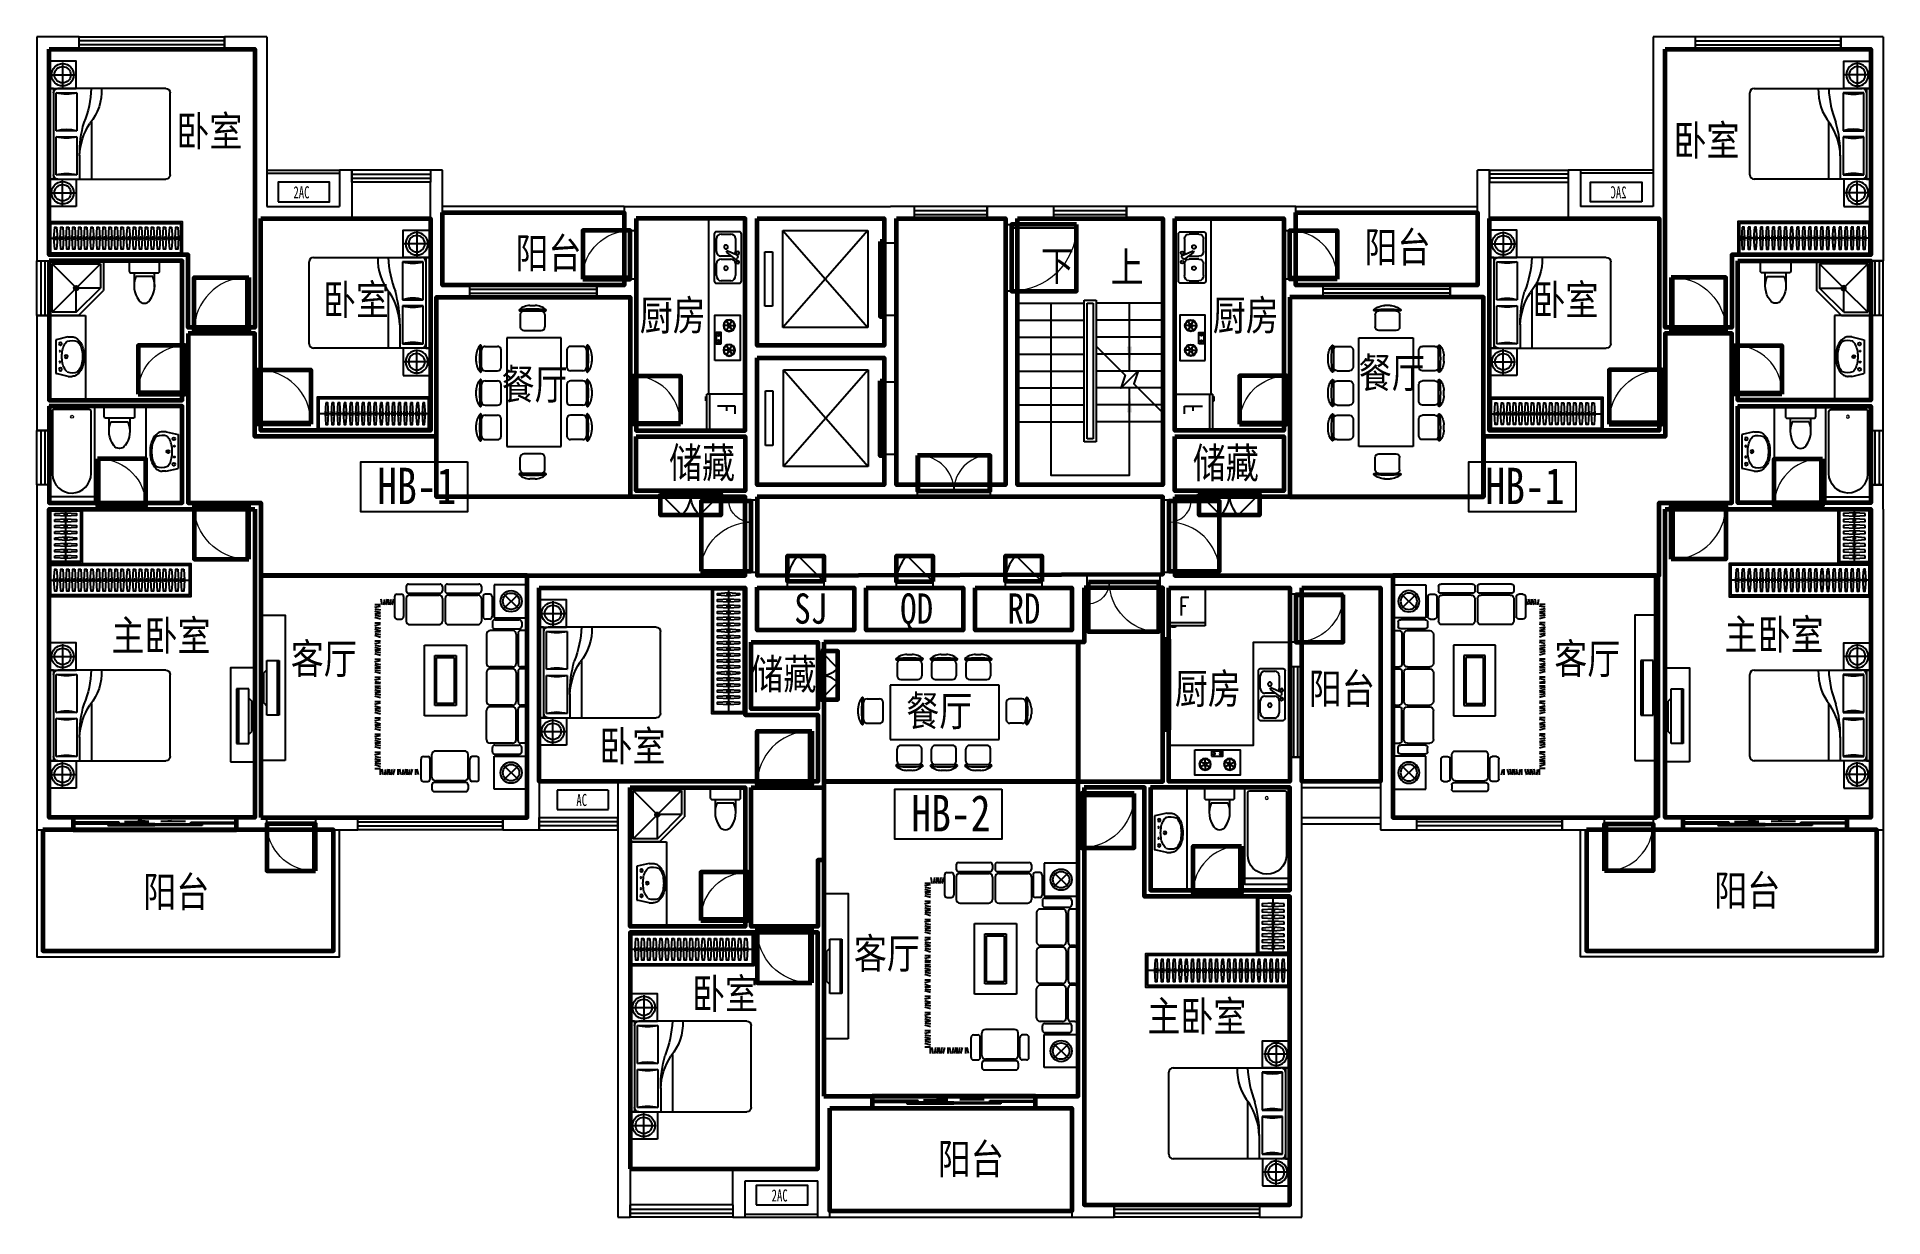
# Model space of a CAD drawing. Extents: x 4921149 to 4951650, y -958995 to -939494.
import ezdxf

# ---------------------------------------------------------------- set-up
doc = ezdxf.new("R2010")
doc.units = 0
doc.header["$MEASUREMENT"] = 0
doc.linetypes.add('DASH', pattern=[0.35, 0.25, -0.1])
doc.layers.get('0').update_dxf_attribs({"linetype": 'CONTINUOUS'})
for name, color, linetype in [('Balcony(阳台)', 11, 'CONTINUOUS'), ('Elec(电器)', 33, 'CONTINUOUS'), ('Furniture(家具)', 8, 'CONTINUOUS'), ('logo', 136, 'CONTINUOUS'), ('Lvtry(厨卫)', 136, 'CONTINUOUS'), ('STAIR', 3, 'CONTINUOUS'), ('Stair(楼梯)', 3, 'CONTINUOUS'), ('Text(文字)', 7, 'CONTINUOUS'), ('WALL', 2, 'CONTINUOUS'), ('WINDOW', 4, 'CONTINUOUS'), ('文字注明', 211, 'CONTINUOUS'), ('百叶', 24, 'CONTINUOUS')]:
    doc.layers.add(name, color=color, linetype=linetype)
for name, color, linetype, lineweight in [('GT_储藏间', 50, 'CONTINUOUS', 60), ('GT_卧室', 1, 'CONTINUOUS', 60), ('GT_卫生间', 5, 'CONTINUOUS', 60), ('GT_厨房', 4, 'CONTINUOUS', 60), ('GT_客厅', 2, 'CONTINUOUS', 60), ('GT_楼梯', 130, 'CONTINUOUS', 60), ('GT_水机房', 170, 'CONTINUOUS', 60), ('GT_电机房', 210, 'CONTINUOUS', 60), ('GT_电梯', 150, 'CONTINUOUS', 60), ('GT_过道', 30, 'CONTINUOUS', 60), ('GT_门', 245, 'CONTINUOUS', 60), ('GT_阳台', 6, 'CONTINUOUS', 60), ('GT_餐厅', 3, 'CONTINUOUS', 60)]:
    doc.layers.add(name, color=color, linetype=linetype, lineweight=lineweight)
doc.styles.add('-黑体', font='simhei.ttf', dxfattribs={"width": 0.8})
doc.styles.add('_ZBHZ', font='simhei.ttf', dxfattribs={"width": 0.8})

msp = doc.modelspace()

# ---------------------------------------------------------------- texts
at = {"layer": 'Text(文字)', "style": '-黑体', "width": 0.8}
for s, p in [('卧室', (4923452, -941301)), ('卧室', (4948187, -941453)), ('阳台', (4929055, -943317)), ('阳台', (4943082, -943218)), ('下', (4937737, -943525)), ('上', (4938888, -943551)), ('卧室', (4925874, -944088)), ('卧室', (4945856, -944088)), ('厨房', (4931108, -944343)), ('厨房', (4940575, -944343)), ('餐厅', (4942987, -945295)), ('餐厅', (4928826, -945485)), ('储藏', (4931592, -946781)), ('储藏', (4940245, -946785)), ('SJ', (4933661, -949190)), ('QD', (4935411, -949190)), ('RD', (4937183, -949190)), ('主卧室', (4922381, -949636)), ('主卧室', (4949030, -949620)), ('客厅', (4925342, -950019)), ('客厅', (4946218, -950019)), ('储藏', (4932936, -950274)), ('厨房', (4939948, -950513)), ('阳台', (4942162, -950513)), ('餐厅', (4935511, -950881)), ('卧室', (4930442, -951463)), ('阳台', (4922906, -953870)), ('阳台', (4948860, -953848)), ('客厅', (4934646, -954889)), ('卧室', (4931972, -955555)), ('主卧室', (4939494, -955927)), ('阳台', (4936032, -958284))]:
    msp.add_text(s, height=500, dxfattribs=at).set_placement(p)
at = {"layer": '文字注明', "style": '-黑体', "width": 0.8}
for s, p in [('HB-1', (4926773, -947214)), ('HB-1', (4945080, -947214)), ('HB-2', (4935596, -952621))]:
    msp.add_text(s, height=600, rotation=360, dxfattribs=at).set_placement(p)

# ---------------------------------------------------------------- blocks, each defined once
blk = doc.blocks.new('空调室外机1')
at = {"ltscale": 0.5}
blk.add_lwpolyline([(0, -320), (850, -320), (850, 0), (0, 0)], close=True, dxfattribs=at)
at = {"ltscale": 0.5, "style": '_ZBHZ', "width": 0.65}
blk.add_text('2AC', height=200, dxfattribs=at).set_placement((253, -265))
blk = doc.blocks.new('mlpdfsf')
at = {"layer": 'Elec(电器)', "linetype": 'DASH', "ltscale": 0.5}
blk.add_lwpolyline([(0, 0), (850, 0), (850, 320), (0, 320)], close=True, dxfattribs=at)
at = {"layer": 'Elec(电器)', "linetype": 'DASH', "ltscale": 0.5, "style": '_ZBHZ', "width": 0.65}
blk.add_text('AC', height=200, dxfattribs=at).set_placement((319, 55))
blk = doc.blocks.new('_ARROW')
blk.add_solid([(0, 0), (-1, 0.1), (-1, -0.1)])
blk = doc.blocks.new('ccc')
at = {"layer": 'Furniture(家具)'}
for p, q in [((-20, 975), (-430, 975)), ((-225, 1180), (-225, 770)), ((-2000, -678), (-2000, 678)), ((-1928, 750), (-145, 750)), ((-458, 678), (-458, 51)), ((-120, 678), (-458, 678)), ((-120, 51), (-120, 678)), ((-72, 750), (-72, -750)), ((-72, 750), (0, 750)), ((0, 750), (0, -750)), ((-699, 196), (-699, -750)), ((-458, 51), (-120, 51)), ((-458, -51), (-458, -678)), ((-120, -51), (-458, -51)), ((-120, -678), (-120, -51)), ((-506, -352), (-506, -750)), ((-145, -750), (-1928, -750)), ((-458, -678), (-120, -678)), ((-450, -750), (-450, -1200)), ((0, -750), (-450, -750)), ((-225, -1180), (-225, -770)), ((-72, -750), (0, -750)), ((0, -1200), (0, -750)), ((-450, -1200), (0, -1200)), ((-20, -975), (-430, -975))]:
    blk.add_line(p, q, dxfattribs=at)
blk.add_lwpolyline([(-450, 750), (-450, 1200), (0, 1200), (0, 750)], close=True, dxfattribs=at)
for centre, radius, start, end in [((-225, 975), 185, 180.2522, 180), ((-225, 975), 135, 180.3469, 180), ((-1928, 678), 72.3, 90, 180), ((-18, 714), 852, 177.5673, 219.5461), ((1073, 831), 1773, 182.616, 201.4069), ((-289, 1256), 602, 253.7398, 286.2602), ((-145, 678), 72.3, 0, 90), ((-1574, -406), 1069, 2.229, 32.7075), ((-2367, -330), 1861, 359.3228, 16.0392), ((-289, -527), 602, 73.7398, 106.2602), ((-289, 527), 602, 253.7398, 286.2602), ((-1928, -678), 72.3, 180, 270), ((-289, -1256), 602, 73.7398, 106.2602), ((-225, -975), 185, 180, 179.7478), ((-225, -975), 135, 180, 179.6531), ((-145, -678), 72.3, 270, 0)]:
    blk.add_arc(centre, radius, start, end, dxfattribs=at)
blk = doc.blocks.new('*U33')
blk.add_line((-970, -275), (1170, -275))
for points in [[(-1000, 0), (1200, 0), (1200, -550), (-1000, -550)], [(-970, -30), (1170, -30), (1170, -520), (-970, -520)]]:
    blk.add_lwpolyline(points, close=True)
at = {"elevation": 0}
for points in [[(-874, -95), (-862, -275), (-874, -455), (-906, -455), (-918, -275), (-906, -95)], [(-774, -95), (-762, -275), (-774, -455), (-806, -455), (-818, -275), (-806, -95)], [(-674, -95), (-662, -275), (-674, -455), (-706, -455), (-718, -275), (-706, -95)], [(-574, -95), (-562, -275), (-574, -455), (-606, -455), (-618, -275), (-606, -95)], [(-474, -95), (-462, -275), (-474, -455), (-506, -455), (-518, -275), (-506, -95)], [(-374, -95), (-362, -275), (-374, -455), (-406, -455), (-418, -275), (-406, -95)], [(-274, -95), (-262, -275), (-274, -455), (-306, -455), (-318, -275), (-306, -95)], [(-174, -95), (-162, -275), (-174, -455), (-206, -455), (-218, -275), (-206, -95)], [(-74, -95), (-62, -275), (-74, -455), (-106, -455), (-118, -275), (-106, -95)], [(26, -95), (38, -275), (26, -455), (-6, -455), (-18, -275), (-6, -95)], [(126, -95), (138, -275), (126, -455), (94, -455), (82, -275), (94, -95)], [(226, -95), (238, -275), (226, -455), (194, -455), (182, -275), (194, -95)], [(326, -95), (338, -275), (326, -455), (294, -455), (282, -275), (294, -95)], [(426, -95), (438, -275), (426, -455), (394, -455), (382, -275), (394, -95)], [(526, -95), (538, -275), (526, -455), (494, -455), (482, -275), (494, -95)], [(626, -95), (638, -275), (626, -455), (594, -455), (582, -275), (594, -95)], [(726, -95), (738, -275), (726, -455), (694, -455), (682, -275), (694, -95)], [(826, -95), (838, -275), (826, -455), (794, -455), (782, -275), (794, -95)], [(926, -95), (938, -275), (926, -455), (894, -455), (882, -275), (894, -95)], [(1026, -95), (1038, -275), (1026, -455), (994, -455), (982, -275), (994, -95)], [(1126, -95), (1138, -275), (1126, -455), (1094, -455), (1082, -275), (1094, -95)]]:
    blk.add_lwpolyline(points, close=True, dxfattribs=at)
at = {"ltscale": 15, "elevation": 0}
for points in [[(-894, -255), (-886, -255), (-886, -295), (-894, -295)], [(-794, -255), (-786, -255), (-786, -295), (-794, -295)], [(-694, -255), (-686, -255), (-686, -295), (-694, -295)], [(-594, -255), (-586, -255), (-586, -295), (-594, -295)], [(-494, -255), (-486, -255), (-486, -295), (-494, -295)], [(-394, -255), (-386, -255), (-386, -295), (-394, -295)], [(-294, -255), (-286, -255), (-286, -295), (-294, -295)], [(-194, -255), (-186, -255), (-186, -295), (-194, -295)], [(-94, -255), (-86, -255), (-86, -295), (-94, -295)], [(6, -255), (14, -255), (14, -295), (6, -295)], [(106, -255), (114, -255), (114, -295), (106, -295)], [(206, -255), (214, -255), (214, -295), (206, -295)], [(306, -255), (314, -255), (314, -295), (306, -295)], [(406, -255), (414, -255), (414, -295), (406, -295)], [(506, -255), (514, -255), (514, -295), (506, -295)], [(606, -255), (614, -255), (614, -295), (606, -295)], [(706, -255), (714, -255), (714, -295), (706, -295)], [(806, -255), (814, -255), (814, -295), (806, -295)], [(906, -255), (914, -255), (914, -295), (906, -295)], [(1006, -255), (1014, -255), (1014, -295), (1006, -295)], [(1106, -255), (1114, -255), (1114, -295), (1106, -295)]]:
    blk.add_lwpolyline(points, close=True, dxfattribs=at)
blk = doc.blocks.new('*U34')
blk.add_line((-970, -275), (1315, -275))
for points in [[(-1000, 0), (1345, 0), (1345, -550), (-1000, -550)], [(-970, -30), (1315, -30), (1315, -520), (-970, -520)]]:
    blk.add_lwpolyline(points, close=True)
at = {"elevation": 0}
for points in [[(-874, -95), (-862, -275), (-874, -455), (-906, -455), (-918, -275), (-906, -95)], [(-774, -95), (-762, -275), (-774, -455), (-806, -455), (-818, -275), (-806, -95)], [(-674, -95), (-662, -275), (-674, -455), (-706, -455), (-718, -275), (-706, -95)], [(-574, -95), (-562, -275), (-574, -455), (-606, -455), (-618, -275), (-606, -95)], [(-474, -95), (-462, -275), (-474, -455), (-506, -455), (-518, -275), (-506, -95)], [(-374, -95), (-362, -275), (-374, -455), (-406, -455), (-418, -275), (-406, -95)], [(-274, -95), (-262, -275), (-274, -455), (-306, -455), (-318, -275), (-306, -95)], [(-174, -95), (-162, -275), (-174, -455), (-206, -455), (-218, -275), (-206, -95)], [(-74, -95), (-62, -275), (-74, -455), (-106, -455), (-118, -275), (-106, -95)], [(26, -95), (38, -275), (26, -455), (-6, -455), (-18, -275), (-6, -95)], [(126, -95), (138, -275), (126, -455), (94, -455), (82, -275), (94, -95)], [(226, -95), (238, -275), (226, -455), (194, -455), (182, -275), (194, -95)], [(326, -95), (338, -275), (326, -455), (294, -455), (282, -275), (294, -95)], [(426, -95), (438, -275), (426, -455), (394, -455), (382, -275), (394, -95)], [(526, -95), (538, -275), (526, -455), (494, -455), (482, -275), (494, -95)], [(626, -95), (638, -275), (626, -455), (594, -455), (582, -275), (594, -95)], [(726, -95), (738, -275), (726, -455), (694, -455), (682, -275), (694, -95)], [(826, -95), (838, -275), (826, -455), (794, -455), (782, -275), (794, -95)], [(926, -95), (938, -275), (926, -455), (894, -455), (882, -275), (894, -95)], [(1026, -95), (1038, -275), (1026, -455), (994, -455), (982, -275), (994, -95)], [(1126, -95), (1138, -275), (1126, -455), (1094, -455), (1082, -275), (1094, -95)], [(1226, -95), (1238, -275), (1226, -455), (1194, -455), (1182, -275), (1194, -95)]]:
    blk.add_lwpolyline(points, close=True, dxfattribs=at)
at = {"ltscale": 15, "elevation": 0}
for points in [[(-894, -255), (-886, -255), (-886, -295), (-894, -295)], [(-794, -255), (-786, -255), (-786, -295), (-794, -295)], [(-694, -255), (-686, -255), (-686, -295), (-694, -295)], [(-594, -255), (-586, -255), (-586, -295), (-594, -295)], [(-494, -255), (-486, -255), (-486, -295), (-494, -295)], [(-394, -255), (-386, -255), (-386, -295), (-394, -295)], [(-294, -255), (-286, -255), (-286, -295), (-294, -295)], [(-194, -255), (-186, -255), (-186, -295), (-194, -295)], [(-94, -255), (-86, -255), (-86, -295), (-94, -295)], [(6, -255), (14, -255), (14, -295), (6, -295)], [(106, -255), (114, -255), (114, -295), (106, -295)], [(206, -255), (214, -255), (214, -295), (206, -295)], [(306, -255), (314, -255), (314, -295), (306, -295)], [(406, -255), (414, -255), (414, -295), (406, -295)], [(506, -255), (514, -255), (514, -295), (506, -295)], [(606, -255), (614, -255), (614, -295), (606, -295)], [(706, -255), (714, -255), (714, -295), (706, -295)], [(806, -255), (814, -255), (814, -295), (806, -295)], [(906, -255), (914, -255), (914, -295), (906, -295)], [(1006, -255), (1014, -255), (1014, -295), (1006, -295)], [(1106, -255), (1114, -255), (1114, -295), (1106, -295)], [(1206, -255), (1214, -255), (1214, -295), (1206, -295)]]:
    blk.add_lwpolyline(points, close=True, dxfattribs=at)
blk = doc.blocks.new('*U36')
blk.add_line((-970, -275), (-130, -275))
for points in [[(-1000, 0), (-100, 0), (-100, -550), (-1000, -550)], [(-970, -30), (-130, -30), (-130, -520), (-970, -520)]]:
    blk.add_lwpolyline(points, close=True)
at = {"elevation": 0}
for points in [[(-874, -95), (-862, -275), (-874, -455), (-906, -455), (-918, -275), (-906, -95)], [(-774, -95), (-762, -275), (-774, -455), (-806, -455), (-818, -275), (-806, -95)], [(-674, -95), (-662, -275), (-674, -455), (-706, -455), (-718, -275), (-706, -95)], [(-574, -95), (-562, -275), (-574, -455), (-606, -455), (-618, -275), (-606, -95)], [(-474, -95), (-462, -275), (-474, -455), (-506, -455), (-518, -275), (-506, -95)], [(-374, -95), (-362, -275), (-374, -455), (-406, -455), (-418, -275), (-406, -95)], [(-274, -95), (-262, -275), (-274, -455), (-306, -455), (-318, -275), (-306, -95)], [(-174, -95), (-162, -275), (-174, -455), (-206, -455), (-218, -275), (-206, -95)]]:
    blk.add_lwpolyline(points, close=True, dxfattribs=at)
at = {"ltscale": 15, "elevation": 0}
for points in [[(-894, -255), (-886, -255), (-886, -295), (-894, -295)], [(-794, -255), (-786, -255), (-786, -295), (-794, -295)], [(-694, -255), (-686, -255), (-686, -295), (-694, -295)], [(-594, -255), (-586, -255), (-586, -295), (-594, -295)], [(-494, -255), (-486, -255), (-486, -295), (-494, -295)], [(-394, -255), (-386, -255), (-386, -295), (-394, -295)], [(-294, -255), (-286, -255), (-286, -295), (-294, -295)], [(-194, -255), (-186, -255), (-186, -295), (-194, -295)]]:
    blk.add_lwpolyline(points, close=True, dxfattribs=at)
blk = doc.blocks.new('$plan$00001638')
for p, q in [((1415, 319), (375, 319)), ((1444, -289), (1445, 289)), ((387, -319), (1414, -319))]:
    blk.add_line(p, q)
blk.add_lwpolyline([(0, 375), (1500, 375), (1500, -375), (0, -375)], close=True)
at = {"lineweight": 13}
blk.add_circle((1324, -6), 25, dxfattribs=at)
for centre, radius, start, end in [((383, 0), 319, 91.3982, 270.6999), ((1415, 289), 30, 359.9714, 89.9956), ((1414, -289), 30, 270.0057, 359.9714)]:
    blk.add_arc(centre, radius, start, end)
blk = doc.blocks.new('$plan$00001613')
at = {"layer": 'Lvtry(厨卫)'}
for p, q in [((-260, -140), (-260, 140)), ((-200, 170), (-200, -170))]:
    blk.add_line(p, q, dxfattribs=at)
blk.add_lwpolyline([(-430, -170), (-200, -170), (-200, -220, 0.414214), (-170, -250), (-30, -250, 0.414214), (0, -220), (0, 220, 0.414214), (-30, 250), (-170, 250, 0.414214), (-200, 220), (-200, 170), (-430, 170)], format="xyb", dxfattribs=at)
for centre, radius, start, end in [((-590, 0), 110, 123.4509, 236.5491), ((-413, -227), 398, 67.4505, 126.6381), ((-413, 227), 398, 233.3619, 292.5495)]:
    blk.add_arc(centre, radius, start, end, dxfattribs=at)
blk = doc.blocks.new('$plan$00000344')
for p, q in [((-280, -10), (-280, 0)), ((280, 0), (280, -10)), ((-251, -189), (-251, -186)), ((-248, -183), (-250, -185))]:
    blk.add_line(p, q)
for points in [[(-280, 0), (280, 0)], [(-326, -200), (-280, -5)], [(326, -204), (280, -5)]]:
    blk.add_lwpolyline(points)
for points in [[(-326, -200, 0.008223), (-326, -204, 0.149285)], [(-326, -266, 0.149285), (-304, -337, 0.107079), (-231, -408, 0.075625), (-131, -450, 0.062436), (-1, -467, 0.062436), (130, -452, 0.075625), (230, -410, 0.107079), (304, -339, 0.149285), (326, -268, 0.005205), (326, -266, 0.086596)], [(253, -188, 0.098208), (193, -141, 0.066287), (110, -111, 0.052428), (0, -100, 0.052428), (-110, -111, 0.066287), (-193, -141, 0.093876), (-251, -186, 0.171377)], [(-250, -358, 0.091341), (-193, -401, 0.066287), (-110, -431, 0.052428), (0, -442, 0.052428), (110, -431, 0.066287), (193, -401, 0.091756), (250, -358, 0.171377)]]:
    blk.add_lwpolyline(points, format="xyb")
at = {"flags": 128}
for points in [[(-326, -204), (-326, -268)], [(326, -204), (326, -268)]]:
    blk.add_lwpolyline(points, dxfattribs=at)
for points in [[(-253, -188, 0.172546), (-250, -358, 0.726395)], [(253, -188, -0.172546), (250, -358, -0.726395)]]:
    blk.add_lwpolyline(points, format="xyb", dxfattribs=at)
for centre, radius in [((-210, -75), 24), ((-210, -75), 24), ((-210, -75), 24), ((-90, -65), 10), ((0, -170), 25), ((90, -65), 10), ((210, -75), 24)]:
    blk.add_circle(centre, radius)
at = {"lineweight": 13}
blk.add_circle((0, -170), 15, dxfattribs=at)
blk.add_arc((-250, -186), 1, 131.3224, 180)
blk = doc.blocks.new('kodsffgfghhgg')
at = {"layer": 'Furniture(家具)'}
for p, q in [((-100, 1650), (-300, 1650)), ((-300, 1650), (-300, 750)), ((-270, 1650), (-270, 750)), ((-100, 750), (-100, 1650)), ((-100, 1500), (-50, 1450)), ((-50, 950), (-50, 1450)), ((-100, 900), (-50, 950)), ((-300, 750), (-100, 750))]:
    blk.add_line(p, q, dxfattribs=at)
blk.add_lwpolyline([(-400, 0), (0, 0), (0, 2400), (-400, 2400)], close=True, dxfattribs=at)
blk = doc.blocks.new('sff')
at = {"layer": 'Furniture(家具)'}
for p, q in [((-1973, 12), (-1453, 12)), ((-1330, 12), (-810, 12)), ((0, 0), (-558, 0)), ((0, -543), (0, 0)), ((-2407, -333), (-2426, -235)), ((-2380, -333), (-2363, -235)), ((-2348, -333), (-2319, -235)), ((-2304, -333), (-2304, -235)), ((-2276, -333), (-2259, -235)), ((-2244, -333), (-2215, -235)), ((-2204, -195), (-2204, -525)), ((-2164, -155), (-2094, -155)), ((-2054, -195), (-2054, -525)), ((-2013, -28), (-2013, -98)), ((-2013, -228), (-2013, -598)), ((-1973, -138), (-1453, -138)), ((-1953, -168), (-1473, -168)), ((-1413, -28), (-1413, -98)), ((-1413, -228), (-1413, -598)), ((-1370, -28), (-1370, -98)), ((-1370, -228), (-1370, -598)), ((-1330, -138), (-810, -138)), ((-1310, -168), (-830, -168)), ((-770, -28), (-770, -98)), ((-770, -228), (-770, -598)), ((-742, -195), (-742, -525)), ((-632, -155), (-702, -155)), ((-592, -195), (-592, -525)), ((-558, 0), (-558, -543)), ((-405, -149), (-153, -394)), ((-153, -149), (-405, -394)), ((-2533, -327), (-2435, -327)), ((-2533, -370), (-2435, -351)), ((-2533, -398), (-2435, -414)), ((-2533, -429), (-2435, -458)), ((-2533, -473), (-2435, -473)), ((-2533, -502), (-2435, -518)), ((-2533, -533), (-2435, -562)), ((-2164, -565), (-2094, -565)), ((-632, -565), (-702, -565)), ((-558, -543), (0, -543)), ((-548, -577), (-144, -577)), ((-2533, -627), (-2435, -627)), ((-2533, -670), (-2435, -651)), ((-2533, -698), (-2435, -714)), ((-2533, -729), (-2435, -758)), ((-2533, -773), (-2435, -773)), ((-2533, -802), (-2435, -818)), ((-2533, -833), (-2435, -862)), ((-1953, -658), (-1473, -658)), ((-1310, -658), (-830, -658)), ((-684, -817), (-684, -1297)), ((-254, -757), (-624, -757)), ((-588, -617), (-588, -687)), ((-548, -727), (-144, -727)), ((-194, -817), (-194, -1297)), ((-163, -797), (-163, -1317)), ((-53, -757), (-123, -757)), ((-104, -617), (-104, -687)), ((-13, -797), (-13, -1317)), ((-2533, -927), (-2435, -927)), ((-2533, -970), (-2435, -951)), ((-2533, -998), (-2435, -1014)), ((-2533, -1029), (-2435, -1058)), ((-2533, -1073), (-2435, -1073)), ((-2533, -1102), (-2435, -1118)), ((-2533, -1133), (-2435, -1162)), ((-1710, -2162), (-1710, -998)), ((-1710, -998), (-1018, -998)), ((-1540, -1992), (-1540, -1168)), ((-1540, -1168), (-1188, -1168)), ((-1510, -1962), (-1510, -1198)), ((-1510, -1198), (-1218, -1198)), ((-1218, -1198), (-1218, -1962)), ((-1188, -1168), (-1188, -1992)), ((-1018, -998), (-1018, -2162)), ((-2533, -1227), (-2435, -1227)), ((-2533, -1270), (-2435, -1251)), ((-2533, -1298), (-2435, -1314)), ((-2533, -1329), (-2435, -1358)), ((-2533, -1373), (-2435, -1373)), ((-2533, -1402), (-2435, -1418)), ((-2533, -1433), (-2435, -1462)), ((-684, -1447), (-684, -1927)), ((-254, -1357), (-624, -1357)), ((-254, -1387), (-624, -1387)), ((-194, -1447), (-194, -1927)), ((-163, -1427), (-163, -1947)), ((-53, -1357), (-123, -1357)), ((-53, -1387), (-123, -1387)), ((-13, -1427), (-13, -1947)), ((-2533, -1527), (-2435, -1527)), ((-2533, -1570), (-2435, -1551)), ((-2533, -1598), (-2435, -1614)), ((-2533, -1627), (-2435, -1627)), ((-2533, -1673), (-2435, -1673)), ((-2533, -1698), (-2435, -1714)), ((-2533, -1729), (-2435, -1758)), ((-2533, -1773), (-2435, -1773)), ((-2533, -1802), (-2435, -1818)), ((-2533, -1833), (-2435, -1862)), ((-2533, -1927), (-2435, -1927)), ((-2533, -1970), (-2435, -1951)), ((-2533, -2000), (-2435, -2029)), ((-2533, -2045), (-2435, -2045)), ((-2533, -2073), (-2435, -2090)), ((-2533, -2104), (-2435, -2133)), ((-1188, -1992), (-1540, -1992)), ((-1218, -1962), (-1510, -1962)), ((-684, -2557), (-684, -2077)), ((-254, -1986), (-624, -1986)), ((-254, -2017), (-624, -2017)), ((-194, -2557), (-194, -2077)), ((-163, -2577), (-163, -2057)), ((-53, -1986), (-123, -1986)), ((-53, -2017), (-123, -2017)), ((-13, -2577), (-13, -2057)), ((-2533, -2198), (-2435, -2198)), ((-2533, -2242), (-2435, -2223)), ((-2533, -2267), (-2435, -2296)), ((-2533, -2311), (-2435, -2311)), ((-2533, -2339), (-2435, -2356)), ((-2533, -2371), (-2435, -2400)), ((-1018, -2162), (-1710, -2162)), ((-2533, -2465), (-2435, -2465)), ((-2533, -2508), (-2435, -2489)), ((-2533, -2535), (-2435, -2552)), ((-2533, -2567), (-2435, -2596)), ((-2533, -2611), (-2435, -2611)), ((-2533, -2639), (-2435, -2656)), ((-2533, -2671), (-2435, -2700)), ((-254, -2617), (-624, -2617)), ((-588, -2758), (-588, -2688)), ((-548, -2648), (-144, -2648)), ((-53, -2617), (-123, -2617)), ((-104, -2758), (-104, -2688)), ((-2533, -2765), (-2435, -2765)), ((-2533, -2808), (-2435, -2789)), ((-2533, -2835), (-2435, -2852)), ((-2533, -2867), (-2435, -2896)), ((-2533, -2911), (-2435, -2911)), ((-2533, -2939), (-2435, -2956)), ((-2533, -2971), (-2435, -3000)), ((-2533, -3033), (-2435, -3033)), ((-2435, -3142), (-2435, -3044)), ((-2391, -3142), (-2410, -3044)), ((-2364, -3142), (-2347, -3044)), ((-2332, -3142), (-2304, -3044)), ((-2288, -3142), (-2288, -3044)), ((-2260, -3142), (-2243, -3044)), ((-2228, -3142), (-2200, -3044)), ((-2145, -3142), (-2145, -3044)), ((-2101, -3142), (-2120, -3044)), ((-2074, -3142), (-2057, -3044)), ((-2042, -3142), (-2014, -3044)), ((-1998, -3142), (-1998, -3044)), ((-1970, -3142), (-1953, -3044)), ((-1938, -3142), (-1910, -3044)), ((-1855, -3142), (-1855, -3044)), ((-1811, -3142), (-1830, -3044)), ((-1766, -3209), (-1766, -2878)), ((-1726, -2838), (-1656, -2838)), ((-1616, -3209), (-1616, -2878)), ((-1588, -3176), (-1588, -2806)), ((-1048, -2746), (-1528, -2746)), ((-988, -3176), (-988, -2806)), ((-960, -3209), (-960, -2878)), ((-850, -2838), (-920, -2838)), ((-810, -3209), (-810, -2878)), ((-558, -3375), (-558, -2832)), ((-558, -2832), (0, -2832)), ((-548, -2798), (-144, -2798)), ((-405, -3226), (-153, -2981)), ((-153, -3226), (-405, -2981)), ((0, -2832), (0, -3375)), ((-1726, -3249), (-1656, -3249)), ((-1588, -3306), (-1588, -3376)), ((-1028, -3266), (-1548, -3266)), ((-1048, -3236), (-1528, -3236)), ((-988, -3306), (-988, -3376)), ((-850, -3249), (-920, -3249)), ((-1548, -3416), (-1028, -3416)), ((0, -3375), (-558, -3375))]:
    blk.add_line(p, q, dxfattribs=at)
for centre, radius in [((-279, -271), 175), ((-279, -271), 136), ((-279, -3104), 175), ((-279, -3104), 136)]:
    blk.add_circle(centre, radius, dxfattribs=at)
for centre, radius, start, end in [((-1973, -28), 40, 90, 180), ((-1453, -28), 40, 0, 90), ((-1330, -28), 40, 90, 180), ((-810, -28), 40, 0, 90), ((-2164, -195), 40, 90, 180), ((-2094, -195), 40, 0, 90), ((-1973, -98), 40, 180, 270), ((-1953, -228), 60, 90, 180), ((-1473, -228), 60, 0, 90), ((-1453, -98), 40, 270, 0), ((-1330, -98), 40, 180, 270), ((-1310, -228), 60, 90, 180), ((-830, -228), 60, 0, 90), ((-810, -98), 40, 270, 0), ((-702, -195), 40, 90, 180), ((-632, -195), 40, 0, 90), ((-2164, -525), 40, 180, 270), ((-2094, -525), 40, 270, 0), ((-1953, -598), 60, 180, 270), ((-1473, -598), 60, 270, 0), ((-1310, -598), 60, 180, 270), ((-830, -598), 60, 270, 0), ((-702, -525), 40, 180, 270), ((-632, -525), 40, 270, 0), ((-548, -617), 40, 90, 180), ((-144, -617), 40, 0, 90), ((-624, -817), 60, 90, 180), ((-548, -687), 40, 180, 270), ((-254, -817), 60, 0, 90), ((-123, -797), 40, 90, 180), ((-144, -687), 40, 270, 0), ((-53, -797), 40, 0, 90), ((-624, -1297), 60, 180, 270), ((-624, -1447), 60, 90, 180), ((-254, -1297), 60, 270, 0), ((-254, -1447), 60, 0, 90), ((-123, -1317), 40, 180, 270), ((-123, -1427), 40, 90, 180), ((-53, -1317), 40, 270, 0), ((-53, -1427), 40, 0, 90), ((-624, -1926), 60, 180, 270), ((-624, -2077), 60, 90, 180), ((-254, -1926), 60, 270, 0), ((-254, -2077), 60, 0, 90), ((-123, -1946), 40, 180, 270), ((-123, -2057), 40, 90, 180), ((-53, -1946), 40, 270, 0), ((-53, -2057), 40, 0, 90), ((-624, -2557), 60, 180, 270), ((-548, -2688), 40, 90, 180), ((-254, -2557), 60, 270, 0), ((-123, -2577), 40, 180, 270), ((-144, -2688), 40, 0, 90), ((-53, -2577), 40, 270, 0), ((-1726, -2878), 40, 90, 180), ((-1656, -2878), 40, 0, 90), ((-1528, -2806), 60, 90, 180), ((-1048, -2806), 60, 0, 90), ((-920, -2878), 40, 90, 180), ((-850, -2878), 40, 0, 90), ((-548, -2758), 40, 180, 270), ((-144, -2758), 40, 270, 0), ((-1726, -3209), 40, 180, 270), ((-1656, -3209), 40, 270, 0), ((-1528, -3176), 60, 180, 270), ((-1548, -3306), 40, 90, 180), ((-1048, -3176), 60, 270, 0), ((-1028, -3306), 40, 0, 90), ((-920, -3209), 40, 180, 270), ((-850, -3209), 40, 270, 0), ((-1548, -3376), 40, 180, 270), ((-1028, -3376), 40, 270, 0)]:
    blk.add_arc(centre, radius, start, end, dxfattribs=at)
blk = doc.blocks.new('kop')
at = {"layer": 'Furniture(家具)'}
for p, q in [((23963075, 58614231), (23962875, 58614231)), ((23962875, 58614231), (23962875, 58613331)), ((23962905, 58614231), (23962905, 58613331)), ((23963075, 58613331), (23963075, 58614231)), ((23963075, 58614081), (23963125, 58614031)), ((23963125, 58613531), (23963125, 58614031)), ((23962875, 58613331), (23963075, 58613331)), ((23963075, 58613481), (23963125, 58613531))]:
    blk.add_line(p, q, dxfattribs=at)
blk.add_lwpolyline([(23962775, 58613026), (23963175, 58613026), (23963175, 58614580), (23962775, 58614580)], close=True, dxfattribs=at)
blk = doc.blocks.new('*U35')
blk.add_line((-970, -275), (841, -275))
for points in [[(-1000, 0), (871, 0), (871, -550), (-1000, -550)], [(-970, -30), (841, -30), (841, -520), (-970, -520)]]:
    blk.add_lwpolyline(points, close=True)
at = {"elevation": 0}
for points in [[(-874, -95), (-862, -275), (-874, -455), (-906, -455), (-918, -275), (-906, -95)], [(-774, -95), (-762, -275), (-774, -455), (-806, -455), (-818, -275), (-806, -95)], [(-674, -95), (-662, -275), (-674, -455), (-706, -455), (-718, -275), (-706, -95)], [(-574, -95), (-562, -275), (-574, -455), (-606, -455), (-618, -275), (-606, -95)], [(-474, -95), (-462, -275), (-474, -455), (-506, -455), (-518, -275), (-506, -95)], [(-374, -95), (-362, -275), (-374, -455), (-406, -455), (-418, -275), (-406, -95)], [(-274, -95), (-262, -275), (-274, -455), (-306, -455), (-318, -275), (-306, -95)], [(-174, -95), (-162, -275), (-174, -455), (-206, -455), (-218, -275), (-206, -95)], [(-74, -95), (-62, -275), (-74, -455), (-106, -455), (-118, -275), (-106, -95)], [(26, -95), (38, -275), (26, -455), (-6, -455), (-18, -275), (-6, -95)], [(126, -95), (138, -275), (126, -455), (94, -455), (82, -275), (94, -95)], [(226, -95), (238, -275), (226, -455), (194, -455), (182, -275), (194, -95)], [(326, -95), (338, -275), (326, -455), (294, -455), (282, -275), (294, -95)], [(426, -95), (438, -275), (426, -455), (394, -455), (382, -275), (394, -95)], [(526, -95), (538, -275), (526, -455), (494, -455), (482, -275), (494, -95)], [(626, -95), (638, -275), (626, -455), (594, -455), (582, -275), (594, -95)], [(726, -95), (738, -275), (726, -455), (694, -455), (682, -275), (694, -95)]]:
    blk.add_lwpolyline(points, close=True, dxfattribs=at)
at = {"ltscale": 15, "elevation": 0}
for points in [[(-894, -255), (-886, -255), (-886, -295), (-894, -295)], [(-794, -255), (-786, -255), (-786, -295), (-794, -295)], [(-694, -255), (-686, -255), (-686, -295), (-694, -295)], [(-594, -255), (-586, -255), (-586, -295), (-594, -295)], [(-494, -255), (-486, -255), (-486, -295), (-494, -295)], [(-394, -255), (-386, -255), (-386, -295), (-394, -295)], [(-294, -255), (-286, -255), (-286, -295), (-294, -295)], [(-194, -255), (-186, -255), (-186, -295), (-194, -295)], [(-94, -255), (-86, -255), (-86, -295), (-94, -295)], [(6, -255), (14, -255), (14, -295), (6, -295)], [(106, -255), (114, -255), (114, -295), (106, -295)], [(206, -255), (214, -255), (214, -295), (206, -295)], [(306, -255), (314, -255), (314, -295), (306, -295)], [(406, -255), (414, -255), (414, -295), (406, -295)], [(506, -255), (514, -255), (514, -295), (506, -295)], [(606, -255), (614, -255), (614, -295), (606, -295)], [(706, -255), (714, -255), (714, -295), (706, -295)]]:
    blk.add_lwpolyline(points, close=True, dxfattribs=at)
blk = doc.blocks.new('$plan$00002156')
for p, q in [((-450, 450, 0), (450, 450, 0)), ((-450, -450, 0), (-450, 450, 0)), ((-400, 400, 0), (400, 400, 0)), ((-400, 400, 0), (-26.2175, 26.2175, 0)), ((-400, -400, 0), (-400, 400, 0)), ((26.4075, 26.41, 0), (400, 400, 0)), ((400, 400, 0), (400, 0, 0)), ((450, 450, 0), (450, -37.5, 0)), ((0, 0, 0), (-25, 0, 0)), ((0, 0, 0), (0, 25, 0)), ((25, 0, 0), (0, 0, 0)), ((0, -25, 0), (0, 0, 0)), ((0, -400, 0), (400, 0, 0)), ((400, 0, 0), (37.5, 0, 0)), ((-400, -400, 0), (-26.5225, -26.5225, 0)), ((0, -400, 0), (0, -37.5, 0)), ((37.5, -450, 0), (450, -37.5, 0)), ((37.5, -450, 0), (-450, -450, 0)), ((0, -400, 0), (-400, -400, 0))]:
    blk.add_line(p, q)
for radius in [37.5, 25]:
    blk.add_circle((0, 0, 0), radius)
blk = doc.blocks.new('hg')
at = {"layer": 'Furniture(家具)'}
for p, q in [((24026026, 58733938), (24026440, 58733938)), ((24026030, 58733878), (24026030, 58733675)), ((24026188, 58734028), (24026278, 58734028)), ((24026435, 58733878), (24026435, 58733675)), ((24026706, 58733497), (24025806, 58733497)), ((24025806, 58733497), (24025806, 58731697)), ((24026091, 58733614), (24026375, 58733614)), ((24026706, 58731697), (24026706, 58733497)), ((24025299, 58733106), (24025299, 58733195)), ((24025389, 58732944), (24025389, 58733358)), ((24025449, 58733353), (24025652, 58733353)), ((24025713, 58733009), (24025713, 58733293)), ((24026800, 58733293), (24026800, 58733009)), ((24027063, 58733353), (24026861, 58733353)), ((24027124, 58733358), (24027124, 58732944)), ((24027214, 58733195), (24027214, 58733106)), ((24025449, 58732948), (24025652, 58732948)), ((24027063, 58732948), (24026861, 58732948)), ((24025299, 58732538), (24025299, 58732627)), ((24025389, 58732376), (24025389, 58732790)), ((24025449, 58732785), (24025652, 58732785)), ((24025713, 58732441), (24025713, 58732724)), ((24026800, 58732724), (24026800, 58732441)), ((24027063, 58732785), (24026861, 58732785)), ((24027124, 58732790), (24027124, 58732376)), ((24027214, 58732627), (24027214, 58732538)), ((24025449, 58732380), (24025652, 58732380)), ((24027063, 58732380), (24026861, 58732380)), ((24025299, 58731970), (24025299, 58732059)), ((24025389, 58731807), (24025389, 58732221)), ((24025449, 58732217), (24025652, 58732217)), ((24025713, 58731873), (24025713, 58732156)), ((24026800, 58732156), (24026800, 58731873)), ((24027063, 58732217), (24026861, 58732217)), ((24027124, 58732221), (24027124, 58731807)), ((24027214, 58732059), (24027214, 58731970)), ((24025449, 58731812), (24025652, 58731812)), ((24025806, 58731697), (24026706, 58731697)), ((24027063, 58731812), (24026861, 58731812)), ((24026030, 58731316), (24026030, 58731518)), ((24026375, 58731579), (24026091, 58731579)), ((24026435, 58731316), (24026435, 58731518)), ((24026440, 58731255), (24026026, 58731255)), ((24026278, 58731165), (24026188, 58731165))]:
    blk.add_line(p, q, dxfattribs=at)
for centre, major_axis, start_param, end_param in [((24026018, 58733953), (6.36, 6.36), 1.49621, 2.75186), ((24026026, 58733956), (12.7, 12.7), 2.75186, 3.926991), ((24026197, 58733744), (256, 123), 1.153547, 1.833551), ((24026233, 58731528), (2441, 0), 1.480078, 1.661511), ((24026091, 58733878), (30.3, 52.7), 0.522128, 2.092924), ((24026269, 58733744), (-263, 108), 4.391834, 5.071839), ((24026375, 58733878), (-30.3, 52.7), 4.190261, 5.761057), ((24026440, 58733956), (-12.7, 12.7), 2.356194, 3.531325), ((24026448, 58733953), (-6.36, 6.36), 3.531325, 4.786975), ((24026091, 58733675), (60.2, 8.3), 3.005249, 4.576045), ((24026375, 58733675), (-60.2, 8.3), 1.707141, 3.277937), ((24025582, 58733187), (-277, 62), -0.489848, 0.190157), ((24027799, 58733151), (-2441, 0), -0.090714, 0.09072), ((24025374, 58733366), (6.36, 6.36), 0.389732, 1.645382), ((24025371, 58733358), (-7.5, 16.4), 4.284801, 5.459931), ((24025449, 58733293), (-60.2, 8.3), -1.434452, 0.136345), ((24025652, 58733293), (60.2, 8.3), -0.136344, 1.434453), ((24026861, 58733293), (-60.2, 8.3), -1.434452, 0.136345), ((24027063, 58733293), (60.2, 8.3), -0.136344, 1.434453), ((24027142, 58733358), (7.5, 16.4), 0.823254, 1.998385), ((24027139, 58733366), (-6.36, 6.36), 4.637803, 5.893453), ((24026930, 58733187), (277, 62), -0.190155, 0.48985), ((24024714, 58733151), (-2441, 0), 3.050879, 3.232313), ((24025582, 58733115), (277, 62), 2.951437, 3.631442), ((24025374, 58732936), (6.36, 6.36), 3.067007, 4.322657), ((24025371, 58732944), (12.7, 12.7), 4.322657, 5.497787), ((24025449, 58733009), (-30.3, 52.7), 1.048668, 2.619465), ((24025652, 58733009), (30.3, 52.7), 3.663721, 5.234517), ((24026861, 58733009), (-30.3, 52.7), 1.048668, 2.619465), ((24027063, 58733009), (30.3, 52.7), 3.663721, 5.234517), ((24027142, 58732944), (-12.7, 12.7), 0.785398, 1.960529), ((24027139, 58732936), (-6.36, 6.36), 1.960529, 3.216179), ((24026930, 58733115), (-277, 62), 2.651744, 3.331749), ((24025582, 58732618), (-277, 62), -0.489848, 0.190157), ((24027799, 58732583), (-2441, 0), -0.090714, 0.09072), ((24025374, 58732798), (6.36, 6.36), 0.389732, 1.645382), ((24025371, 58732790), (-7.5, 16.4), 4.284801, 5.459931), ((24025449, 58732724), (-60.2, 8.3), -1.434452, 0.136345), ((24025652, 58732724), (60.2, 8.3), -0.136344, 1.434453), ((24026861, 58732724), (-60.2, 8.3), -1.434452, 0.136345), ((24027063, 58732724), (60.2, 8.3), -0.136344, 1.434453), ((24027142, 58732790), (7.5, 16.4), 0.823254, 1.998385), ((24027139, 58732798), (-6.36, 6.36), 4.637803, 5.893453), ((24024714, 58732583), (-2441, 0), 3.050879, 3.232313), ((24026930, 58732618), (277, 62), -0.190155, 0.48985), ((24025582, 58732547), (277, 62), 2.951437, 3.631442), ((24025582, 58732050), (-277, 62), -0.489848, 0.190157), ((24027799, 58732014), (-2441, 0), -0.090714, 0.09072), ((24025374, 58732367), (6.36, 6.36), 3.067007, 4.322657), ((24025374, 58732230), (-6.36, 6.36), -1.181064, 0.074586), ((24025371, 58732376), (12.7, 12.7), 4.322657, 5.497787), ((24025371, 58732221), (-12.7, 12.7), 3.926991, 5.102121), ((24025449, 58732441), (24.7, 55.5), 1.989109, 3.559905), ((24025652, 58732441), (-24.7, 55.5), 2.723281, 4.294077), ((24026861, 58732441), (24.7, 55.5), 1.989109, 3.559905), ((24027063, 58732441), (-24.7, 55.5), 2.723281, 4.294077), ((24027142, 58732376), (-12.7, 12.7), 0.785398, 1.960529), ((24027142, 58732221), (12.7, 12.7), 1.181064, 2.356194), ((24027139, 58732367), (-6.36, 6.36), 1.960529, 3.216179), ((24027139, 58732230), (6.36, 6.36), 6.208599, 7.464249), ((24026930, 58732547), (-277, 62), 2.651744, 3.331749), ((24026930, 58732050), (277, 62), -0.190155, 0.48985), ((24024714, 58732014), (-2441, 0), 3.050879, 3.232313), ((24025582, 58731979), (277, 62), 2.951437, 3.631442), ((24025449, 58732156), (-24.7, 55.5), -0.418311, 1.152485), ((24025652, 58732156), (24.7, 55.5), -1.152484, 0.418312), ((24026861, 58732156), (-24.7, 55.5), -0.418311, 1.152485), ((24027063, 58732156), (24.7, 55.5), -1.152484, 0.418312), ((24026930, 58731979), (-277, 62), 2.651744, 3.331749), ((24025374, 58731799), (-6.36, 6.36), 1.49621, 2.75186), ((24025371, 58731807), (7.5, 16.4), 3.964847, 5.139977), ((24025449, 58731873), (60.2, 8.3), 3.005249, 4.576045), ((24025652, 58731873), (-60.2, 8.3), 1.707141, 3.277937), ((24026861, 58731873), (60.2, 8.3), 3.005249, 4.576045), ((24027063, 58731873), (-60.2, 8.3), 1.707141, 3.277937), ((24027142, 58731807), (-7.5, 16.4), 1.143208, 2.318338), ((24027139, 58731799), (6.36, 6.36), 3.531325, 4.786975), ((24026091, 58731518), (-60.2, 8.3), -1.434452, 0.136345), ((24026375, 58731518), (60.2, 8.3), -0.136344, 1.434453), ((24026018, 58731241), (-6.36, 6.36), 0.389732, 1.645382), ((24026026, 58731237), (12.7, 12.7), 0.785398, 1.960529), ((24026233, 58733665), (2441, 0), 4.621669, 4.803103), ((24026197, 58731449), (88, 270), 2.745726, 3.425731), ((24026091, 58731316), (24.7, 55.5), 1.989109, 3.559905), ((24026269, 58731449), (-114, 260), 2.758528, 3.438532), ((24026375, 58731316), (-24.7, 55.5), 2.723281, 4.294077), ((24026440, 58731237), (-12.7, 12.7), 4.322657, 5.497787), ((24026448, 58731241), (6.36, 6.36), 4.637803, 5.893453)]:
    blk.add_ellipse(centre, major_axis=major_axis, ratio=1, start_param=start_param, end_param=end_param, dxfattribs=at)
at = {"layer": 'Furniture(家具)', "width": 0.8, "flags": 9}
for tag in ['YSIZE', 'XSIZE']:
    blk.add_attdef(tag, (24026235, 58732576), '', height=0.45, rotation=270, dxfattribs=at)
blk = doc.blocks.new('*U15')
at = {"linetype": 'Continuous'}
for p, q in [((0, -62), (0, -438)), ((812, -25), (37, -25)), ((37, -363), (37, -200)), ((112, -125), (325, -125)), ((387, -97), (314, -267)), ((314, -267), (336, -279)), ((336, -279), (447, -132)), ((400, -201), (400, -363)), ((422, -84), (440, -94)), ((450, -363), (450, -200)), ((525, -125), (724, -125)), ((812, -200), (812, -363)), ((850, -438), (850, -62)), ((37, -475), (812, -475)), ((325, -438), (112, -438)), ((724, -438), (525, -438))]:
    blk.add_line(p, q, dxfattribs=at)
for centre, radius, start, end in [((37, -62), 37.4, 90, 180), ((112, -200), 74.9, 90, 180), ((250, -281), 31.2, 0.8058, 0), ((350, -87), 25, 1.8055, 0), ((325, -200), 74.9, 56.607, 90), ((410, -106), 25, 60, 159.4623), ((427, -116), 25, 320.5377, 60), ((525, -200), 74.9, 90, 180), ((500, -87), 25, 180, 178.1945), ((600, -281), 31.2, 180, 179.1942), ((726, -212), 86.9, 7.9611, 91.1722), ((812, -62), 37.4, 0, 90), ((37, -438), 37.4, 180, 270), ((112, -363), 74.9, 180, 270), ((325, -363), 74.9, 270, 0), ((525, -363), 74.9, 180, 270), ((726, -351), 86.9, 268.8278, 352.0389), ((812, -438), 37.4, 270, 0)]:
    blk.add_arc(centre, radius, start, end, dxfattribs=at)
blk = doc.blocks.new('*U16')
for p, q in [((148, -218), (78, -178)), ((148, -246), (78, -286)), ((172, -204), (172, -124)), ((172, -260), (172, -340)), ((197, -218), (266, -178)), ((197, -246), (266, -286)), ((553, -218), (484, -178)), ((553, -246), (484, -286)), ((578, -204), (578, -124)), ((578, -260), (578, -340)), ((602, -218), (672, -178)), ((602, -246), (672, -286))]:
    blk.add_line(p, q)
for points in [[(0, -470), (750, -470), (750, -50), (0, -50)], [(279, -365), (465, -365), (465, -447), (279, -447)]]:
    blk.add_lwpolyline(points, close=True)
for centre, radius in [((172, -232), 95.8), ((172, -232), 88.3), ((172, -232), 28.3), ((172, -232), 20.8), ((578, -232), 95.8), ((578, -232), 88.3), ((578, -232), 28.3), ((578, -232), 20.8), ((321, -408), 18.8), ((321, -408), 13.8), ((429, -408), 18.8), ((429, -408), 13.8)]:
    blk.add_circle(centre, radius)
blk = doc.blocks.new('*U18')
for p, q in [((-300, 0), (-300, -630)), ((300, 0), (-300, 0)), ((300, 0), (300, -630)), ((30, -162), (-98, -162)), ((-98, -162), (-98, -457)), ((-21, -303), (-98, -303)), ((300, -580), (-300, -580)), ((300, -630), (-300, -630)), ((-258, -630), (-258, -650)), ((-187, -650), (-258, -650)), ((-187, -630), (-187, -650))]:
    blk.add_line(p, q)
blk = doc.blocks.new('*U29')
blk.add_line((-970, -275), (1053, -275))
for points in [[(-1000, 0), (1083, 0), (1083, -550), (-1000, -550)], [(-970, -30), (1053, -30), (1053, -520), (-970, -520)]]:
    blk.add_lwpolyline(points, close=True)
at = {"elevation": 0}
for points in [[(-874, -95), (-862, -275), (-874, -455), (-906, -455), (-918, -275), (-906, -95)], [(-774, -95), (-762, -275), (-774, -455), (-806, -455), (-818, -275), (-806, -95)], [(-674, -95), (-662, -275), (-674, -455), (-706, -455), (-718, -275), (-706, -95)], [(-574, -95), (-562, -275), (-574, -455), (-606, -455), (-618, -275), (-606, -95)], [(-474, -95), (-462, -275), (-474, -455), (-506, -455), (-518, -275), (-506, -95)], [(-374, -95), (-362, -275), (-374, -455), (-406, -455), (-418, -275), (-406, -95)], [(-274, -95), (-262, -275), (-274, -455), (-306, -455), (-318, -275), (-306, -95)], [(-174, -95), (-162, -275), (-174, -455), (-206, -455), (-218, -275), (-206, -95)], [(-74, -95), (-62, -275), (-74, -455), (-106, -455), (-118, -275), (-106, -95)], [(26, -95), (38, -275), (26, -455), (-6, -455), (-18, -275), (-6, -95)], [(126, -95), (138, -275), (126, -455), (94, -455), (82, -275), (94, -95)], [(226, -95), (238, -275), (226, -455), (194, -455), (182, -275), (194, -95)], [(326, -95), (338, -275), (326, -455), (294, -455), (282, -275), (294, -95)], [(426, -95), (438, -275), (426, -455), (394, -455), (382, -275), (394, -95)], [(526, -95), (538, -275), (526, -455), (494, -455), (482, -275), (494, -95)], [(626, -95), (638, -275), (626, -455), (594, -455), (582, -275), (594, -95)], [(726, -95), (738, -275), (726, -455), (694, -455), (682, -275), (694, -95)], [(826, -95), (838, -275), (826, -455), (794, -455), (782, -275), (794, -95)], [(926, -95), (938, -275), (926, -455), (894, -455), (882, -275), (894, -95)]]:
    blk.add_lwpolyline(points, close=True, dxfattribs=at)
at = {"ltscale": 15, "elevation": 0}
for points in [[(-894, -255), (-886, -255), (-886, -295), (-894, -295)], [(-794, -255), (-786, -255), (-786, -295), (-794, -295)], [(-694, -255), (-686, -255), (-686, -295), (-694, -295)], [(-594, -255), (-586, -255), (-586, -295), (-594, -295)], [(-494, -255), (-486, -255), (-486, -295), (-494, -295)], [(-394, -255), (-386, -255), (-386, -295), (-394, -295)], [(-294, -255), (-286, -255), (-286, -295), (-294, -295)], [(-194, -255), (-186, -255), (-186, -295), (-194, -295)], [(-94, -255), (-86, -255), (-86, -295), (-94, -295)], [(6, -255), (14, -255), (14, -295), (6, -295)], [(106, -255), (114, -255), (114, -295), (106, -295)], [(206, -255), (214, -255), (214, -295), (206, -295)], [(306, -255), (314, -255), (314, -295), (306, -295)], [(406, -255), (414, -255), (414, -295), (406, -295)], [(506, -255), (514, -255), (514, -295), (506, -295)], [(606, -255), (614, -255), (614, -295), (606, -295)], [(706, -255), (714, -255), (714, -295), (706, -295)], [(806, -255), (814, -255), (814, -295), (806, -295)], [(906, -255), (914, -255), (914, -295), (906, -295)]]:
    blk.add_lwpolyline(points, close=True, dxfattribs=at)
blk = doc.blocks.new('*U30')
blk.add_line((-970, -275), (1015, -275))
for points in [[(-1000, 0), (1045, 0), (1045, -550), (-1000, -550)], [(-970, -30), (1015, -30), (1015, -520), (-970, -520)]]:
    blk.add_lwpolyline(points, close=True)
at = {"elevation": 0}
for points in [[(-874, -95), (-862, -275), (-874, -455), (-906, -455), (-918, -275), (-906, -95)], [(-774, -95), (-762, -275), (-774, -455), (-806, -455), (-818, -275), (-806, -95)], [(-674, -95), (-662, -275), (-674, -455), (-706, -455), (-718, -275), (-706, -95)], [(-574, -95), (-562, -275), (-574, -455), (-606, -455), (-618, -275), (-606, -95)], [(-474, -95), (-462, -275), (-474, -455), (-506, -455), (-518, -275), (-506, -95)], [(-374, -95), (-362, -275), (-374, -455), (-406, -455), (-418, -275), (-406, -95)], [(-274, -95), (-262, -275), (-274, -455), (-306, -455), (-318, -275), (-306, -95)], [(-174, -95), (-162, -275), (-174, -455), (-206, -455), (-218, -275), (-206, -95)], [(-74, -95), (-62, -275), (-74, -455), (-106, -455), (-118, -275), (-106, -95)], [(26, -95), (38, -275), (26, -455), (-6, -455), (-18, -275), (-6, -95)], [(126, -95), (138, -275), (126, -455), (94, -455), (82, -275), (94, -95)], [(226, -95), (238, -275), (226, -455), (194, -455), (182, -275), (194, -95)], [(326, -95), (338, -275), (326, -455), (294, -455), (282, -275), (294, -95)], [(426, -95), (438, -275), (426, -455), (394, -455), (382, -275), (394, -95)], [(526, -95), (538, -275), (526, -455), (494, -455), (482, -275), (494, -95)], [(626, -95), (638, -275), (626, -455), (594, -455), (582, -275), (594, -95)], [(726, -95), (738, -275), (726, -455), (694, -455), (682, -275), (694, -95)], [(826, -95), (838, -275), (826, -455), (794, -455), (782, -275), (794, -95)], [(926, -95), (938, -275), (926, -455), (894, -455), (882, -275), (894, -95)]]:
    blk.add_lwpolyline(points, close=True, dxfattribs=at)
at = {"ltscale": 15, "elevation": 0}
for points in [[(-894, -255), (-886, -255), (-886, -295), (-894, -295)], [(-794, -255), (-786, -255), (-786, -295), (-794, -295)], [(-694, -255), (-686, -255), (-686, -295), (-694, -295)], [(-594, -255), (-586, -255), (-586, -295), (-594, -295)], [(-494, -255), (-486, -255), (-486, -295), (-494, -295)], [(-394, -255), (-386, -255), (-386, -295), (-394, -295)], [(-294, -255), (-286, -255), (-286, -295), (-294, -295)], [(-194, -255), (-186, -255), (-186, -295), (-194, -295)], [(-94, -255), (-86, -255), (-86, -295), (-94, -295)], [(6, -255), (14, -255), (14, -295), (6, -295)], [(106, -255), (114, -255), (114, -295), (106, -295)], [(206, -255), (214, -255), (214, -295), (206, -295)], [(306, -255), (314, -255), (314, -295), (306, -295)], [(406, -255), (414, -255), (414, -295), (406, -295)], [(506, -255), (514, -255), (514, -295), (506, -295)], [(606, -255), (614, -255), (614, -295), (606, -295)], [(706, -255), (714, -255), (714, -295), (706, -295)], [(806, -255), (814, -255), (814, -295), (806, -295)], [(906, -255), (914, -255), (914, -295), (906, -295)]]:
    blk.add_lwpolyline(points, close=True, dxfattribs=at)
blk = doc.blocks.new('*U31')
blk.add_line((-970, -275), (1354, -275))
for points in [[(-1000, 0), (1384, 0), (1384, -550), (-1000, -550)], [(-970, -30), (1354, -30), (1354, -520), (-970, -520)]]:
    blk.add_lwpolyline(points, close=True)
at = {"elevation": 0}
for points in [[(-874, -95), (-862, -275), (-874, -455), (-906, -455), (-918, -275), (-906, -95)], [(-774, -95), (-762, -275), (-774, -455), (-806, -455), (-818, -275), (-806, -95)], [(-674, -95), (-662, -275), (-674, -455), (-706, -455), (-718, -275), (-706, -95)], [(-574, -95), (-562, -275), (-574, -455), (-606, -455), (-618, -275), (-606, -95)], [(-474, -95), (-462, -275), (-474, -455), (-506, -455), (-518, -275), (-506, -95)], [(-374, -95), (-362, -275), (-374, -455), (-406, -455), (-418, -275), (-406, -95)], [(-274, -95), (-262, -275), (-274, -455), (-306, -455), (-318, -275), (-306, -95)], [(-174, -95), (-162, -275), (-174, -455), (-206, -455), (-218, -275), (-206, -95)], [(-74, -95), (-62, -275), (-74, -455), (-106, -455), (-118, -275), (-106, -95)], [(26, -95), (38, -275), (26, -455), (-6, -455), (-18, -275), (-6, -95)], [(126, -95), (138, -275), (126, -455), (94, -455), (82, -275), (94, -95)], [(226, -95), (238, -275), (226, -455), (194, -455), (182, -275), (194, -95)], [(326, -95), (338, -275), (326, -455), (294, -455), (282, -275), (294, -95)], [(426, -95), (438, -275), (426, -455), (394, -455), (382, -275), (394, -95)], [(526, -95), (538, -275), (526, -455), (494, -455), (482, -275), (494, -95)], [(626, -95), (638, -275), (626, -455), (594, -455), (582, -275), (594, -95)], [(726, -95), (738, -275), (726, -455), (694, -455), (682, -275), (694, -95)], [(826, -95), (838, -275), (826, -455), (794, -455), (782, -275), (794, -95)], [(926, -95), (938, -275), (926, -455), (894, -455), (882, -275), (894, -95)], [(1026, -95), (1038, -275), (1026, -455), (994, -455), (982, -275), (994, -95)], [(1126, -95), (1138, -275), (1126, -455), (1094, -455), (1082, -275), (1094, -95)], [(1226, -95), (1238, -275), (1226, -455), (1194, -455), (1182, -275), (1194, -95)]]:
    blk.add_lwpolyline(points, close=True, dxfattribs=at)
at = {"ltscale": 15, "elevation": 0}
for points in [[(-894, -255), (-886, -255), (-886, -295), (-894, -295)], [(-794, -255), (-786, -255), (-786, -295), (-794, -295)], [(-694, -255), (-686, -255), (-686, -295), (-694, -295)], [(-594, -255), (-586, -255), (-586, -295), (-594, -295)], [(-494, -255), (-486, -255), (-486, -295), (-494, -295)], [(-394, -255), (-386, -255), (-386, -295), (-394, -295)], [(-294, -255), (-286, -255), (-286, -295), (-294, -295)], [(-194, -255), (-186, -255), (-186, -295), (-194, -295)], [(-94, -255), (-86, -255), (-86, -295), (-94, -295)], [(6, -255), (14, -255), (14, -295), (6, -295)], [(106, -255), (114, -255), (114, -295), (106, -295)], [(206, -255), (214, -255), (214, -295), (206, -295)], [(306, -255), (314, -255), (314, -295), (306, -295)], [(406, -255), (414, -255), (414, -295), (406, -295)], [(506, -255), (514, -255), (514, -295), (506, -295)], [(606, -255), (614, -255), (614, -295), (606, -295)], [(706, -255), (714, -255), (714, -295), (706, -295)], [(806, -255), (814, -255), (814, -295), (806, -295)], [(906, -255), (914, -255), (914, -295), (906, -295)], [(1006, -255), (1014, -255), (1014, -295), (1006, -295)], [(1106, -255), (1114, -255), (1114, -295), (1106, -295)], [(1206, -255), (1214, -255), (1214, -295), (1206, -295)]]:
    blk.add_lwpolyline(points, close=True, dxfattribs=at)
blk = doc.blocks.new('*U32')
blk.add_line((-970, -275), (-80, -275))
for points in [[(-1000, 0), (-50, 0), (-50, -550), (-1000, -550)], [(-970, -30), (-80, -30), (-80, -520), (-970, -520)]]:
    blk.add_lwpolyline(points, close=True)
at = {"elevation": 0}
for points in [[(-874, -95), (-862, -275), (-874, -455), (-906, -455), (-918, -275), (-906, -95)], [(-774, -95), (-762, -275), (-774, -455), (-806, -455), (-818, -275), (-806, -95)], [(-674, -95), (-662, -275), (-674, -455), (-706, -455), (-718, -275), (-706, -95)], [(-574, -95), (-562, -275), (-574, -455), (-606, -455), (-618, -275), (-606, -95)], [(-474, -95), (-462, -275), (-474, -455), (-506, -455), (-518, -275), (-506, -95)], [(-374, -95), (-362, -275), (-374, -455), (-406, -455), (-418, -275), (-406, -95)], [(-274, -95), (-262, -275), (-274, -455), (-306, -455), (-318, -275), (-306, -95)], [(-174, -95), (-162, -275), (-174, -455), (-206, -455), (-218, -275), (-206, -95)]]:
    blk.add_lwpolyline(points, close=True, dxfattribs=at)
at = {"ltscale": 15, "elevation": 0}
for points in [[(-894, -255), (-886, -255), (-886, -295), (-894, -295)], [(-794, -255), (-786, -255), (-786, -295), (-794, -295)], [(-694, -255), (-686, -255), (-686, -295), (-694, -295)], [(-594, -255), (-586, -255), (-586, -295), (-594, -295)], [(-494, -255), (-486, -255), (-486, -295), (-494, -295)], [(-394, -255), (-386, -255), (-386, -295), (-394, -295)], [(-294, -255), (-286, -255), (-286, -295), (-294, -295)], [(-194, -255), (-186, -255), (-186, -295), (-194, -295)]]:
    blk.add_lwpolyline(points, close=True, dxfattribs=at)
blk = doc.blocks.new('$TCHSYS$WIN2D')
for p, q in [((-0.5, 0.5), (0.5, 0.5)), ((-0.5, 0.5), (-0.5, -0.5)), ((0.5, 0.5), (0.5, -0.5)), ((0.5, 0.167), (-0.5, 0.167)), ((0.5, -0.167), (-0.5, -0.167)), ((-0.5, -0.5), (0.5, -0.5))]:
    blk.add_line(p, q)
blk = doc.blocks.new('$DorLib2D$00000138')
at = {"color": 0, "linetype": 'Continuous'}
for p, q in [((-0.288, 0), (-0.288, 0.154)), ((-0.288, 0.154), (0, 0.154)), ((0, 0.154), (0, 0)), ((0.288, 0.154), (0, 0.154)), ((0.288, 0), (0.288, 0.154)), ((-0.5, -0.14), (-0.5, 0)), ((-0.5, 0), (-0.219, 0)), ((0, 0), (-0.288, 0)), ((-0.219, 0), (-0.219, -0.14)), ((0, 0), (0.288, 0)), ((0.219, 0), (0.219, -0.14)), ((0.5, 0), (0.219, 0)), ((0.5, 0), (0.5, -0.195)), ((0.5, -0.14), (0.5, 0)), ((-0.219, -0.14), (-0.5, -0.14)), ((-0.186, -0.186), (-0.037, -0.186)), ((-0.037, -0.186), (-0.102, -0.258)), ((-0.102, -0.258), (-0.102, -0.186)), ((0.186, -0.186), (0.037, -0.186)), ((0.037, -0.186), (0.102, -0.258)), ((0.102, -0.258), (0.102, -0.186)), ((0.219, -0.14), (0.5, -0.14))]:
    blk.add_line(p, q, dxfattribs=at)
blk = doc.blocks.new('$DorLib2D$00000001')
for p, q in [((0.45, 0.975), (0.5, 0.975)), ((0.45, 0), (0.45, 0.975)), ((0.5, 0), (0.5, 0.975)), ((0.5, 0), (0.45, 0))]:
    blk.add_line(p, q)
at = {"lineweight": 13}
blk.add_arc((0.475, 0), 0.975, 91.4693, 180, dxfattribs=at)
blk = doc.blocks.new('$DorLib2D$00000025')
at = {"const_width": 0.02}
for points in [[(0.481, -0.001), (0.481, 0.691)], [(-0.481, 0.001), (-0.481, 0.308)]]:
    blk.add_lwpolyline(points, dxfattribs=at)
at = {"lineweight": 13}
for centre, radius, start, end in [((0.505, -0.002), 0.699, 91.9397, 179.7238), ((-0.501, 0.003), 0.307, 359.7899, 85.7508)]:
    blk.add_arc(centre, radius, start, end, dxfattribs=at)
blk = doc.blocks.new('$DorLib2D$00000116')
at = {"color": 0}
for p, q in [((-0.5, 0), (-0.146, 0.354)), ((0.5, 0), (0.146, 0.354))]:
    blk.add_line(p, q, dxfattribs=at)
for centre, start, end in [((-0.5, 0), 0, 45), ((0.5, 0), 135, 180)]:
    blk.add_arc(centre, 0.5, start, end, dxfattribs=at)
blk = doc.blocks.new('$TCHSYS$LDOR22D')
for p, q in [((-0.517, 0.833), (-0.017, 0.833)), ((-0.517, 0.833), (-0.517, 0.667)), ((-0.017, 0.833), (-0.017, 0.667)), ((0.017, 0.833), (0.017, 0.667)), ((0.017, 0.833), (0.517, 0.833)), ((0.517, 0.833), (0.517, 0.667)), ((-0.517, 0.667), (-0.017, 0.667)), ((0.017, 0.667), (0.517, 0.667)), ((-0.5, 0.5), (0.5, 0.5))]:
    blk.add_line(p, q)
blk = doc.blocks.new('$DorLib2D$00000002')
for p, q in [((-0.5, 0), (-0.5, 0.4875)), ((-0.475, 0.4875), (-0.5, 0.4875)), ((-0.475, 0), (-0.475, 0.4875)), ((0.475, 0), (0.475, 0.4875)), ((0.475, 0.4875), (0.5, 0.4875)), ((0.5, 0), (0.5, 0.4875)), ((-0.5, 0), (-0.475, 0)), ((0.5, 0), (0.475, 0))]:
    blk.add_line(p, q)
at = {"lineweight": 13}
for centre, start, end in [((-0.4875, 0), 0, 88.53072), ((0.4875, 0), 91.46928, 180)]:
    blk.add_arc(centre, 0.4875, start, end, dxfattribs=at)
blk = doc.blocks.new('$DorLib2D$00000114')
at = {"color": 0}
blk.add_line((0.5, 0), (-0.207, 0.707), dxfattribs=at)
blk.add_arc((0.5, 0), 1, 135, 180, dxfattribs=at)
blk = doc.blocks.new('$DorLib2D$00000131')
at = {"color": 0, "linetype": 'Continuous'}
for p, q in [((-0.5, 0.125), (-0.5, 0)), ((0.019, 0.125), (-0.5, 0.125)), ((-0.5, 0), (0.019, 0)), ((-0.024, 0), (0.5, 0)), ((-0.024, -0.125), (-0.024, 0)), ((0.019, 0), (0.019, 0.125)), ((0.15, 0.125), (0.232, 0.197)), ((0.35, 0.125), (0.15, 0.125)), ((0.232, 0.197), (0.232, 0.125)), ((0.5, 0), (0.5, -0.125)), ((-0.35, -0.125), (-0.15, -0.125)), ((-0.232, -0.197), (-0.232, -0.125)), ((-0.15, -0.125), (-0.232, -0.197)), ((0.5, -0.125), (-0.024, -0.125))]:
    blk.add_line(p, q, dxfattribs=at)

# ---------------------------------------------------------------- linework, layer by layer
at = {"layer": 'Balcony(阳台)'}
for p, q in [((4930849, -942295), (4927849, -942295)), ((4930849, -942395), (4927849, -942395)), ((4941949, -942295), (4944949, -942295)), ((4941949, -942395), (4944949, -942395)), ((4942049, -951795), (4943349, -951795)), ((4942049, -951895), (4943349, -951895)), ((4942049, -952395), (4943349, -952395)), ((4942049, -952495), (4943349, -952495)), ((4934249, -958895), (4938249, -958895)), ((4934249, -958995), (4938249, -958995))]:
    msp.add_line(p, q, dxfattribs=at)
for points in [[(4921149, -952595), (4921149, -954695), (4926149, -954695), (4926149, -952595)], [(4921249, -952595), (4921249, -954595), (4926049, -954595), (4926049, -952595)], [(4951649, -952595), (4951649, -954695), (4946649, -954695), (4946649, -952595)], [(4951549, -952595), (4951549, -954595), (4946749, -954595), (4946749, -952595)]]:
    msp.add_lwpolyline(points, dxfattribs=at)
at = {"layer": 'GT_储藏间'}
for points in [[(4931049, -946095), (4932849, -946095), (4932849, -946995), (4931049, -946995), (4931049, -946095)], [(4939949, -946095), (4941749, -946095), (4941749, -946995), (4939949, -946995), (4939949, -946095)], [(4932949, -949495), (4934049, -949495), (4934049, -950595), (4932949, -950595), (4932949, -949495)]]:
    msp.add_lwpolyline(points, dxfattribs=at)
at = {"layer": 'GT_卧室'}
for points in [[(4921349, -939694), (4924749, -939694), (4924749, -944295), (4923649, -944295), (4923649, -943095), (4921349, -943095), (4921349, -939694)], [(4948049, -939694), (4951449, -939694), (4951449, -943095), (4949149, -943095), (4949149, -944295), (4948049, -944295), (4948049, -939694)], [(4924849, -942495), (4927649, -942495), (4927649, -945995), (4924849, -945995), (4924849, -942495)], [(4945149, -942495), (4947949, -942495), (4947949, -945995), (4945149, -945995), (4945149, -942495)], [(4924749, -947295), (4924749, -952395), (4921349, -952395), (4921349, -947295), (4924749, -947295)], [(4948049, -947295), (4951449, -947295), (4951449, -952395), (4948049, -952395), (4948049, -947295)], [(4929449, -948595), (4932849, -948595), (4932849, -950695), (4934049, -950695), (4934049, -951795), (4929449, -951795), (4929449, -948595)], [(4938449, -951895), (4938449, -958795), (4941849, -958795), (4941849, -953695), (4939449, -953695), (4939449, -951895), (4938449, -951895)], [(4930949, -958195), (4934049, -958195), (4934049, -954295), (4930949, -954295), (4930949, -958195)]]:
    msp.add_lwpolyline(points, dxfattribs=at)
at = {"layer": 'GT_卫生间'}
for points in [[(4921349, -943195), (4921349, -945495), (4923549, -945495), (4923549, -943195), (4921349, -943195)], [(4949249, -943195), (4951449, -943195), (4951449, -945495), (4949249, -945495), (4949249, -943195)], [(4921349, -945595), (4921349, -947195), (4923549, -947195), (4923549, -945595), (4921349, -945595)], [(4949249, -945595), (4951449, -945595), (4951449, -947195), (4949249, -947195), (4949249, -945595)], [(4930949, -951895), (4932849, -951895), (4932849, -954195), (4930949, -954195), (4930949, -951895)], [(4939549, -951895), (4939549, -953595), (4941849, -953595), (4941849, -951895), (4939549, -951895)]]:
    msp.add_lwpolyline(points, dxfattribs=at)
at = {"layer": 'GT_厨房'}
for points in [[(4931049, -942495), (4931049, -945995), (4932849, -945995), (4932849, -942495), (4931049, -942495)], [(4939949, -942495), (4941749, -942495), (4941749, -945995), (4939949, -945995), (4939949, -942495)], [(4939849, -948595), (4941849, -948595), (4941849, -951795), (4939849, -951795), (4939849, -948595)]]:
    msp.add_lwpolyline(points, dxfattribs=at)
at = {"layer": 'GT_客厅'}
for points in [[(4924849, -952395), (4929249, -952395), (4929249, -948395), (4924849, -948395), (4924849, -952395)], [(4943549, -948395), (4943549, -952395), (4947899, -952395), (4947899, -948395), (4943549, -948395)], [(4934149, -956995), (4938349, -956995), (4938349, -951795), (4934149, -951795), (4934149, -956995)]]:
    msp.add_lwpolyline(points, dxfattribs=at)
at = {"layer": 'GT_楼梯'}
msp.add_lwpolyline([(4937349, -942495), (4939749, -942495), (4939749, -946895), (4937349, -946895), (4937349, -942495)], dxfattribs=at)
at = {"layer": 'GT_水机房'}
msp.add_lwpolyline([(4933049, -948595), (4934649, -948595), (4934649, -949295), (4933049, -949295), (4933049, -948587)], dxfattribs=at)
at = {"layer": 'GT_电机房'}
for points in [[(4934849, -948595), (4936449, -948595), (4936449, -949295), (4934849, -949295), (4934849, -948595)], [(4936649, -948595), (4938249, -948595), (4938249, -949295), (4936649, -949295), (4936649, -948595)]]:
    msp.add_lwpolyline(points, dxfattribs=at)
at = {"layer": 'GT_电梯'}
for points in [[(4933049, -942495), (4935149, -942495), (4935149, -944595), (4933049, -944595), (4933049, -942495)], [(4933049, -944795), (4935149, -944795), (4935149, -946895), (4933049, -946895), (4933049, -944795)]]:
    msp.add_lwpolyline(points, dxfattribs=at)
at = {"layer": 'GT_过道'}
for points in [[(4935349, -942495), (4937149, -942495), (4937149, -946895), (4935349, -946895), (4935349, -942495)], [(4923649, -944395), (4923649, -947195), (4924849, -947195), (4924849, -948395), (4932849, -948395), (4932849, -947095), (4927749, -947095), (4927749, -946095), (4924749, -946095), (4924749, -944395), (4923649, -944395)], [(4939949, -947095), (4939949, -948395), (4947949, -948395), (4947949, -947195), (4949149, -947195), (4949149, -944395), (4948049, -944395), (4948049, -946095), (4945049, -946095), (4945049, -947095), (4939949, -947095)], [(4933049, -947095), (4933049, -948395), (4939749, -948370), (4939749, -947095), (4933049, -947095)], [(4938449, -948595), (4938449, -949495), (4938349, -949495), (4938349, -951795), (4939749, -951795), (4939749, -948595), (4938449, -948595)], [(4932949, -951895), (4934149, -951895), (4934149, -953095), (4934049, -953095), (4934049, -954195), (4932949, -954195), (4932949, -951895)]]:
    msp.add_lwpolyline(points, dxfattribs=at)
at = {"layer": 'GT_门'}
for points in [[(4930169, -943495), (4930949, -943495), (4930949, -942695), (4930170, -942695), (4930170, -943495)], [(4938322, -942595), (4937249, -942595), (4937249, -943695), (4938322, -943695), (4938322, -942595)], [(4942629, -943495), (4941849, -943495), (4941849, -942695), (4942629, -942695), (4942629, -943495)], [(4935083, -942875), (4935083, -944115), (4935116, -944115), (4935116, -942895), (4935116, -942875), (4935083, -942875)], [(4924649, -943467), (4924649, -944345), (4923749, -944345), (4923749, -943467), (4924649, -943467)], [(4948149, -943467), (4948149, -944345), (4949049, -944345), (4949049, -943467), (4948149, -943467)], [(4922819, -945395), (4923599, -945395), (4923599, -944595), (4922819, -944595), (4922819, -945395)], [(4949979, -945395), (4949199, -945395), (4949199, -944595), (4949979, -944595), (4949979, -945395)], [(4925677, -945895), (4924799, -945895), (4924799, -944995), (4925677, -944995), (4925677, -945895)], [(4931779, -945895), (4930999, -945895), (4930999, -945095), (4931779, -945095), (4931779, -945895)], [(4935083, -945175), (4935116, -945175), (4935116, -946415), (4935083, -946415), (4935083, -945175)], [(4941019, -945895), (4941799, -945895), (4941799, -945095), (4941019, -945095), (4941019, -945895)], [(4947122, -945895), (4947999, -945895), (4947999, -944995), (4947122, -944995), (4947122, -945895)], [(4935699, -946410), (4935699, -946995), (4936899, -946995), (4936899, -946410), (4935729, -946410), (4935699, -946410)], [(4922149, -946465), (4922149, -947245), (4922949, -947245), (4922949, -946465), (4922149, -946465)], [(4950649, -946465), (4950649, -947245), (4949849, -947245), (4949849, -946465), (4950649, -946465)], [(4924649, -948122), (4924649, -947245), (4923749, -947245), (4923749, -948122), (4924649, -948122)], [(4931449, -947045), (4932449, -947045), (4932449, -947398), (4931449, -947398), (4931449, -947045)], [(4932114, -948322), (4932951, -948322), (4932951, -947168), (4932121, -947168), (4932121, -948322)], [(4939851, -947168), (4939851, -948322), (4940685, -948322), (4940685, -947168), (4939851, -947168)], [(4940349, -947045), (4941349, -947045), (4941349, -947398), (4940349, -947398), (4940349, -947045)], [(4948149, -948122), (4948149, -947245), (4949049, -947245), (4949049, -948122), (4948149, -948122)], [(4934149, -948495), (4933549, -948495), (4933549, -948070), (4934149, -948070), (4934149, -948498)], [(4935949, -948498), (4935349, -948498), (4935349, -948070), (4935949, -948070), (4935949, -948495)], [(4937749, -948495), (4937149, -948492), (4937149, -948070), (4937749, -948070), (4937749, -948495)], [(4938522, -948496), (4939676, -948496), (4939676, -949323), (4938522, -949323), (4938522, -948496)], [(4942729, -948715), (4941949, -948715), (4941949, -949495), (4942729, -949495), (4942729, -948715)], [(4939749, -949445), (4939849, -949445), (4939849, -950945), (4939749, -950945), (4939749, -949445)], [(4934099, -949645), (4934099, -950445), (4934382, -950445), (4934382, -949645), (4934099, -949645)], [(4933949, -950967), (4933949, -951845), (4933049, -951845), (4933049, -950967), (4933949, -950967)], [(4939277, -951995), (4938399, -951995), (4938399, -952895), (4939277, -952895), (4939277, -951995)], [(4921749, -952395), (4921749, -952595), (4924449, -952595), (4924449, -952395), (4921749, -952395)], [(4925749, -953275), (4925749, -952495), (4924949, -952495), (4924949, -953275), (4925749, -953275)], [(4947049, -953275), (4947049, -952495), (4947849, -952495), (4947849, -953275), (4947049, -953275)], [(4951049, -952395), (4951049, -952595), (4948349, -952595), (4948349, -952395), (4951049, -952395)], [(4941049, -952865), (4941049, -953645), (4940249, -953645), (4940249, -952865), (4941049, -952865)], [(4932119, -954095), (4932899, -954095), (4932899, -953295), (4932119, -953295), (4932119, -954095)], [(4933949, -955122), (4933949, -954245), (4933049, -954245), (4933049, -955122), (4933949, -955122)], [(4934949, -956995), (4934949, -957195), (4937649, -957195), (4937649, -956995), (4934949, -956995)]]:
    msp.add_lwpolyline(points, dxfattribs=at)
at = {"layer": 'GT_阳台'}
for points in [[(4927849, -942395), (4930849, -942395), (4930849, -943595), (4927849, -943595), (4927849, -942645), (4927849, -942395)], [(4941949, -942395), (4944949, -942395), (4944949, -943595), (4941949, -943595), (4941949, -942395)], [(4942049, -948595), (4943349, -948595), (4943349, -951795), (4942049, -951795), (4942049, -948595)], [(4921249, -952595), (4921249, -954595), (4926049, -954595), (4926049, -952595), (4921249, -952595)], [(4946749, -952595), (4946749, -954595), (4951549, -954595), (4951549, -952595), (4946749, -952595)], [(4934249, -957195), (4938249, -957195), (4938249, -958895), (4934249, -958895), (4934249, -957195)]]:
    msp.add_lwpolyline(points, dxfattribs=at)
at = {"layer": 'GT_餐厅'}
for points in [[(4930949, -947095), (4927749, -947095), (4927749, -943795), (4930949, -943795), (4930949, -947095)], [(4941849, -943795), (4941849, -947095), (4945049, -947095), (4945049, -943795), (4941849, -943795)], [(4934149, -949495), (4934149, -951795), (4938349, -951795), (4938349, -949495), (4934149, -949495)]]:
    msp.add_lwpolyline(points, dxfattribs=at)
at = {"layer": 'Lvtry(厨卫)'}
for p, q in [((4932249, -945395), (4932249, -942495)), ((4940549, -945395), (4940549, -942495))]:
    msp.add_line(p, q, dxfattribs=at)
for points in [[(4921949, -944095), (4921949, -945495), (4921349, -945495), (4921349, -944095)], [(4950849, -944095), (4950849, -945495), (4951449, -945495), (4951449, -944095)], [(4921349, -947195), (4921349, -945595), (4922099, -945595), (4922099, -947195)], [(4922949, -945595), (4922949, -947195), (4923549, -947195), (4923549, -945595)], [(4949849, -945595), (4949849, -947195), (4949249, -947195), (4949249, -945595)], [(4951449, -947195), (4951449, -945595), (4950699, -945595), (4950699, -947195)], [(4940149, -951895), (4940149, -953595), (4939549, -953595), (4939549, -951895)], [(4941849, -953495), (4941849, -951895), (4941099, -951895), (4941099, -953495)], [(4931549, -952795), (4931549, -954195), (4930949, -954195), (4930949, -952795)]]:
    msp.add_lwpolyline(points, close=True, dxfattribs=at)
msp.add_lwpolyline([(4939849, -951195), (4941249, -951195), (4941249, -949495), (4941849, -949495)], dxfattribs=at)
at = {"layer": 'STAIR'}
for p, q in [((4933474, -942695), (4934874, -942695)), ((4933474, -944295), (4933474, -942695)), ((4933474, -942695), (4934874, -944295)), ((4934874, -942695), (4933474, -944295)), ((4934874, -942695), (4934874, -944295)), ((4933174, -943045), (4933299, -943045)), ((4933174, -943945), (4933174, -943045)), ((4933299, -943045), (4933299, -943945)), ((4933299, -943945), (4933174, -943945)), ((4934874, -944295), (4933474, -944295)), ((4933484, -944995), (4934884, -944995)), ((4933484, -946595), (4933484, -944995)), ((4933484, -944995), (4934884, -946595)), ((4934884, -944995), (4933484, -946595)), ((4934884, -944995), (4934884, -946595)), ((4933184, -945345), (4933309, -945345)), ((4933184, -946245), (4933184, -945345)), ((4933309, -945345), (4933309, -946245)), ((4933309, -946245), (4933184, -946245)), ((4934884, -946595), (4933484, -946595))]:
    msp.add_line(p, q, dxfattribs=at)
at = {"layer": 'Stair(楼梯)'}
for p, q in [((4937349, -943895), (4938449, -943895)), ((4938449, -946185), (4938449, -943845)), ((4938449, -943845), (4938649, -943845)), ((4938499, -946135), (4938499, -943895)), ((4938499, -943895), (4938599, -943895)), ((4938599, -943895), (4938599, -946135)), ((4938649, -943845), (4938649, -946185)), ((4939749, -943895), (4938649, -943895)), ((4939199, -945015), (4939199, -943895)), ((4937349, -944175), (4938449, -944175)), ((4939749, -944175), (4938649, -944175)), ((4937349, -944455), (4938449, -944455)), ((4939749, -944455), (4938649, -944455)), ((4937349, -944735), (4938449, -944735)), ((4939749, -944735), (4938649, -944735)), ((4937349, -945015), (4938449, -945015)), ((4939749, -945015), (4938649, -945015)), ((4937349, -945295), (4938449, -945295)), ((4939749, -945295), (4938649, -945295)), ((4937349, -945575), (4938449, -945575)), ((4939749, -945575), (4938649, -945575)), ((4937349, -945855), (4938449, -945855)), ((4939749, -945855), (4938649, -945855)), ((4938649, -946185), (4938449, -946185)), ((4938599, -946135), (4938499, -946135))]:
    msp.add_line(p, q, dxfattribs=at)
for points in [[(4937899, -943895), (4937899, -946735), (4939199, -946735), (4939199, -945295)], [(4938649, -944605), (4939129, -945084), (4939058, -945296), (4939341, -945013), (4939270, -945225), (4939749, -945705)]]:
    msp.add_lwpolyline(points, dxfattribs=at)
at = {"layer": 'WALL'}
for p, q in [((4921849, -939494), (4921149, -939494)), ((4921149, -939494), (4921149, -943195)), ((4921349, -939694), (4921849, -939694)), ((4921349, -939694), (4921349, -943095)), ((4921849, -939694), (4921849, -939494)), ((4924949, -939494), (4924249, -939494)), ((4924249, -939494), (4924249, -939694)), ((4924249, -939694), (4924749, -939694)), ((4924749, -939694), (4924749, -942395)), ((4924949, -939494), (4924949, -942295)), ((4947849, -939494), (4947849, -942295)), ((4948549, -939494), (4947849, -939494)), ((4948049, -939694), (4948049, -942395)), ((4948049, -939694), (4948549, -939694)), ((4948549, -939694), (4948549, -939494)), ((4951649, -939494), (4950949, -939494)), ((4950949, -939494), (4950949, -939694)), ((4950949, -939694), (4951449, -939694)), ((4951449, -939694), (4951449, -943095)), ((4951649, -939494), (4951649, -943195)), ((4926349, -941695), (4926149, -941695)), ((4926149, -941695), (4926149, -942295)), ((4926349, -941895), (4926349, -941695)), ((4927849, -941695), (4927649, -941695)), ((4927649, -941695), (4927649, -941895)), ((4927849, -943595), (4927849, -941695)), ((4945149, -941695), (4944949, -941695)), ((4944949, -943595), (4944949, -941695)), ((4945149, -941895), (4945149, -941695)), ((4946649, -941695), (4946449, -941695)), ((4946449, -941695), (4946449, -941895)), ((4946649, -941695), (4946649, -942295)), ((4926349, -941895), (4926349, -942495)), ((4927649, -943695), (4927649, -941895)), ((4945149, -943695), (4945149, -941895)), ((4946449, -941895), (4946449, -942495)), ((4924749, -942395), (4924749, -944295)), ((4924949, -942295), (4926149, -942295)), ((4930849, -942295), (4930849, -942695)), ((4930849, -942295), (4932949, -942295)), ((4932949, -942295), (4935249, -942295)), ((4935649, -942295), (4935249, -942295)), ((4935649, -942495), (4935649, -942295)), ((4937249, -942295), (4936849, -942295)), ((4936849, -942295), (4936849, -942495)), ((4937949, -942295), (4937249, -942295)), ((4937949, -942495), (4937949, -942295)), ((4939849, -942295), (4939149, -942295)), ((4939149, -942295), (4939149, -942495)), ((4941949, -942295), (4939849, -942295)), ((4941949, -942695), (4941949, -942295)), ((4947849, -942295), (4946649, -942295)), ((4948049, -942395), (4948049, -944295)), ((4924849, -942495), (4924849, -944395)), ((4924849, -942495), (4926349, -942495)), ((4930849, -942695), (4931049, -942695)), ((4931049, -942695), (4931049, -942495)), ((4931049, -942495), (4932849, -942495)), ((4932849, -942495), (4932849, -944695)), ((4933049, -942495), (4933049, -944595)), ((4933049, -942495), (4935149, -942495)), ((4935149, -942495), (4935149, -942895)), ((4935349, -942895), (4935349, -942495)), ((4935349, -942495), (4935649, -942495)), ((4936849, -942495), (4937149, -942495)), ((4937149, -942495), (4937149, -942595)), ((4937149, -942595), (4937349, -942595)), ((4937349, -942495), (4937949, -942495)), ((4937349, -942595), (4937349, -942495)), ((4939149, -942495), (4939749, -942495)), ((4939749, -942495), (4939749, -946095)), ((4939949, -942495), (4939949, -945995)), ((4941749, -942495), (4939949, -942495)), ((4941749, -942495), (4941749, -942695)), ((4941749, -942695), (4941949, -942695)), ((4947949, -942495), (4946449, -942495)), ((4947949, -942495), (4947949, -944395)), ((4935149, -942895), (4935349, -942895)), ((4921149, -943195), (4921349, -943195)), ((4921349, -943095), (4923649, -943095)), ((4921349, -943195), (4923549, -943195)), ((4923549, -943195), (4923549, -944395)), ((4923649, -943095), (4923649, -944295)), ((4951449, -943095), (4949149, -943095)), ((4949149, -943095), (4949149, -944295)), ((4951449, -943195), (4949249, -943195)), ((4949249, -943195), (4949249, -944395)), ((4951449, -943195), (4951649, -943195)), ((4928299, -943595), (4927849, -943595)), ((4928299, -943795), (4928299, -943595)), ((4930849, -943595), (4930399, -943595)), ((4930399, -943595), (4930399, -943795)), ((4931049, -943495), (4930849, -943495)), ((4930849, -943495), (4930849, -943595)), ((4931049, -943695), (4931049, -943495)), ((4941949, -943495), (4941749, -943495)), ((4941749, -943495), (4941749, -943695)), ((4941949, -943595), (4941949, -943495)), ((4942399, -943595), (4941949, -943595)), ((4942399, -943795), (4942399, -943595)), ((4944949, -943595), (4944499, -943595)), ((4944499, -943595), (4944499, -943795)), ((4927649, -945995), (4927649, -943695)), ((4927749, -946095), (4927749, -943795)), ((4927749, -943795), (4928299, -943795)), ((4930399, -943795), (4930949, -943795)), ((4930949, -943795), (4930949, -945095)), ((4931049, -945095), (4931049, -943695)), ((4937349, -943695), (4937149, -943695)), ((4937149, -943695), (4937149, -946895)), ((4937349, -946895), (4937349, -943695)), ((4941749, -943695), (4941749, -945095)), ((4941849, -943795), (4942399, -943795)), ((4941849, -945095), (4941849, -943795)), ((4944499, -943795), (4945049, -943795)), ((4945049, -946095), (4945049, -943795)), ((4945149, -945995), (4945149, -943695)), ((4921349, -944095), (4921149, -944095)), ((4921149, -944095), (4921149, -945595)), ((4921349, -945495), (4921349, -944095)), ((4935349, -944095), (4935149, -944095)), ((4935149, -944095), (4935149, -944595)), ((4935349, -944695), (4935349, -944095)), ((4951649, -944095), (4951449, -944095)), ((4951449, -944095), (4951449, -945495)), ((4951649, -945595), (4951649, -944095)), ((4923549, -944395), (4923549, -944595)), ((4923549, -944595), (4923649, -944595)), ((4923749, -944295), (4923649, -944295)), ((4923649, -944595), (4923649, -944395)), ((4923649, -944395), (4923749, -944395)), ((4923749, -944395), (4923749, -944295)), ((4924749, -944295), (4924649, -944295)), ((4924649, -944295), (4924649, -944395)), ((4924649, -944395), (4924749, -944395)), ((4924749, -944395), (4924749, -944995)), ((4924849, -944995), (4924849, -944395)), ((4933049, -944595), (4935149, -944595)), ((4947949, -944395), (4947949, -944995)), ((4948149, -944295), (4948049, -944295)), ((4948049, -944995), (4948049, -944395)), ((4948049, -944395), (4948149, -944395)), ((4948149, -944395), (4948149, -944295)), ((4949149, -944295), (4949049, -944295)), ((4949049, -944295), (4949049, -944395)), ((4949049, -944395), (4949149, -944395)), ((4949149, -944395), (4949149, -944595)), ((4949149, -944595), (4949249, -944595)), ((4949249, -944595), (4949249, -944395)), ((4932849, -944695), (4932849, -945995)), ((4933049, -944795), (4933049, -946095)), ((4933049, -944795), (4935149, -944795)), ((4935149, -944795), (4935149, -945195)), ((4935349, -945195), (4935349, -944695)), ((4924749, -944995), (4924849, -944995)), ((4930949, -945095), (4931049, -945095)), ((4935149, -945195), (4935349, -945195)), ((4941749, -945095), (4941849, -945095)), ((4947949, -944995), (4948049, -944995)), ((4921349, -945495), (4923549, -945495)), ((4923649, -945395), (4923549, -945395)), ((4923549, -945395), (4923549, -945495)), ((4923649, -945595), (4923649, -945395)), ((4949249, -945395), (4949149, -945395)), ((4949149, -945395), (4949149, -945595)), ((4949249, -945495), (4949249, -945395)), ((4951449, -945495), (4949249, -945495)), ((4921149, -945595), (4921149, -945995)), ((4921349, -945595), (4923549, -945595)), ((4921349, -945995), (4921349, -945595)), ((4923549, -945595), (4923549, -947195)), ((4923649, -945595), (4923649, -947195)), ((4949149, -945595), (4949149, -947195)), ((4949249, -945595), (4949249, -947195)), ((4951449, -945595), (4949249, -945595)), ((4951449, -945595), (4951449, -945995)), ((4951649, -945995), (4951649, -945595)), ((4921149, -945995), (4921349, -945995)), ((4924849, -945895), (4924749, -945895)), ((4924749, -945895), (4924749, -946095)), ((4924749, -946095), (4927749, -946095)), ((4924849, -945995), (4924849, -945895)), ((4924849, -945995), (4927649, -945995)), ((4931049, -945895), (4930949, -945895)), ((4930949, -945895), (4930949, -946095)), ((4930949, -947095), (4930949, -946095)), ((4931049, -945995), (4931049, -945895)), ((4931049, -945995), (4932849, -945995)), ((4931049, -946995), (4931049, -946095)), ((4931049, -946095), (4932849, -946095)), ((4932849, -946095), (4932849, -946995)), ((4933049, -946095), (4933049, -946895)), ((4939749, -946095), (4939749, -946895)), ((4941749, -945995), (4939949, -945995)), ((4941749, -946095), (4939949, -946095)), ((4939949, -946095), (4939949, -946995)), ((4941849, -945895), (4941749, -945895)), ((4941749, -945895), (4941749, -945995)), ((4941749, -946995), (4941749, -946095)), ((4941849, -946095), (4941849, -945895)), ((4941849, -947095), (4941849, -946095)), ((4948049, -946095), (4945049, -946095)), ((4947949, -945995), (4945149, -945995)), ((4948049, -945895), (4947949, -945895)), ((4947949, -945895), (4947949, -945995)), ((4948049, -946095), (4948049, -945895)), ((4951449, -945995), (4951649, -945995)), ((4935349, -946395), (4935149, -946395)), ((4935149, -946395), (4935149, -946895)), ((4935349, -946895), (4935349, -946395)), ((4921349, -946895), (4921149, -946895)), ((4921149, -946895), (4921149, -947295)), ((4921349, -947195), (4921349, -946895)), ((4931449, -946995), (4931049, -946995)), ((4931449, -947095), (4931449, -946995)), ((4932849, -946995), (4932449, -946995)), ((4932449, -946995), (4932449, -947095)), ((4935149, -946895), (4933049, -946895)), ((4935699, -946895), (4935349, -946895)), ((4935699, -947095), (4935699, -946895)), ((4937149, -946895), (4936899, -946895)), ((4936899, -946895), (4936899, -947095)), ((4939749, -946895), (4937349, -946895)), ((4940349, -946995), (4939949, -946995)), ((4940349, -947095), (4940349, -946995)), ((4941749, -946995), (4941349, -946995)), ((4941349, -946995), (4941349, -947095)), ((4951649, -946895), (4951449, -946895)), ((4951449, -946895), (4951449, -947195)), ((4951649, -947295), (4951649, -946895)), ((4921149, -947295), (4921149, -952595)), ((4922149, -947195), (4921349, -947195)), ((4921349, -947295), (4922149, -947295)), ((4921349, -947295), (4921349, -952395)), ((4922149, -947295), (4922149, -947195)), ((4923549, -947195), (4922949, -947195)), ((4922949, -947195), (4922949, -947295)), ((4922949, -947295), (4923649, -947295)), ((4923749, -947195), (4923649, -947195)), ((4923649, -947295), (4923749, -947295)), ((4923749, -947295), (4923749, -947195)), ((4924849, -947195), (4924649, -947195)), ((4924649, -947195), (4924649, -947295)), ((4924649, -947295), (4924749, -947295)), ((4924749, -947295), (4924749, -952395)), ((4924849, -947195), (4924849, -952395)), ((4930949, -947095), (4931449, -947095)), ((4932449, -947095), (4932849, -947095)), ((4932849, -947095), (4932849, -947145)), ((4932849, -947145), (4933049, -947145)), ((4935249, -947095), (4933049, -947095)), ((4933049, -947145), (4933049, -947095)), ((4935249, -947095), (4935699, -947095)), ((4936899, -947095), (4937249, -947095)), ((4939749, -947095), (4937249, -947095)), ((4939749, -947095), (4939749, -947145)), ((4939749, -947145), (4939949, -947145)), ((4939949, -947145), (4939949, -947095)), ((4939949, -947095), (4940349, -947095)), ((4941349, -947095), (4941849, -947095)), ((4948149, -947195), (4947949, -947195)), ((4947949, -947195), (4947949, -952395)), ((4948049, -947295), (4948149, -947295)), ((4948049, -947295), (4948049, -952395)), ((4948149, -947295), (4948149, -947195)), ((4949149, -947195), (4949049, -947195)), ((4949049, -947195), (4949049, -947295)), ((4949049, -947295), (4949149, -947295)), ((4949149, -947295), (4949849, -947295)), ((4949849, -947195), (4949249, -947195)), ((4949849, -947295), (4949849, -947195)), ((4951449, -947195), (4950649, -947195)), ((4950649, -947195), (4950649, -947295)), ((4950649, -947295), (4951449, -947295)), ((4951449, -947295), (4951449, -952395)), ((4951649, -947295), (4951650, -952595)), ((4929249, -948395), (4929249, -952395)), ((4932849, -948395), (4929249, -948395)), ((4933049, -948345), (4932849, -948345)), ((4932849, -948345), (4932849, -948395)), ((4933049, -948395), (4933049, -948345)), ((4933549, -948395), (4933049, -948395)), ((4933549, -948595), (4933549, -948395)), ((4934749, -948395), (4934149, -948395)), ((4934149, -948395), (4934149, -948595)), ((4935349, -948395), (4934749, -948395)), ((4935349, -948595), (4935349, -948395)), ((4936549, -948395), (4935949, -948395)), ((4935949, -948395), (4935949, -948595)), ((4937149, -948395), (4936549, -948395)), ((4937149, -948595), (4937149, -948395)), ((4938349, -948395), (4937749, -948395)), ((4937749, -948395), (4937749, -948595)), ((4938499, -948395), (4938349, -948395)), ((4938499, -948595), (4938499, -948395)), ((4939749, -948395), (4939699, -948395)), ((4939699, -948395), (4939699, -948595)), ((4939949, -948345), (4939749, -948345)), ((4939749, -948345), (4939749, -948395)), ((4939949, -948395), (4939949, -948345)), ((4941949, -948395), (4939949, -948395)), ((4941949, -948395), (4943549, -948395)), ((4943549, -948395), (4943549, -952395)), ((4929449, -948595), (4929449, -952395)), ((4932849, -948595), (4929449, -948595)), ((4932849, -949395), (4932849, -948595)), ((4933049, -949295), (4933049, -948595)), ((4933049, -948595), (4933549, -948595)), ((4934149, -948595), (4934649, -948595)), ((4934649, -948595), (4934649, -949295)), ((4934849, -948595), (4935349, -948595)), ((4934849, -948595), (4934849, -949295)), ((4935949, -948595), (4936449, -948595)), ((4936449, -948595), (4936449, -949295)), ((4936649, -948595), (4937149, -948595)), ((4936649, -948595), (4936649, -949295)), ((4937749, -948595), (4938249, -948595)), ((4938249, -949295), (4938249, -948595)), ((4938449, -949495), (4938449, -948595)), ((4938449, -948595), (4938499, -948595)), ((4939699, -948595), (4939749, -948595)), ((4939749, -948595), (4939749, -949445)), ((4941849, -948595), (4939849, -948595)), ((4939849, -949445), (4939849, -948595)), ((4941849, -948595), (4941849, -948695)), ((4941849, -948695), (4942049, -948695)), ((4942049, -948595), (4943349, -948595)), ((4942049, -948695), (4942049, -948595)), ((4943349, -948595), (4943349, -952595)), ((4932849, -949395), (4932849, -950695)), ((4934149, -949295), (4933049, -949295)), ((4934149, -949295), (4934649, -949295)), ((4934849, -949295), (4936449, -949295)), ((4936649, -949295), (4938249, -949295)), ((4939749, -949445), (4939849, -949445)), ((4934049, -949495), (4932949, -949495)), ((4932949, -949495), (4932949, -950595)), ((4934049, -949495), (4934049, -949645)), ((4934049, -949645), (4934149, -949645)), ((4934149, -949645), (4934149, -949495)), ((4934149, -949495), (4934749, -949495)), ((4934749, -949495), (4936549, -949495)), ((4936549, -949495), (4938449, -949495)), ((4942049, -949495), (4941849, -949495)), ((4941849, -949495), (4941849, -949895)), ((4942049, -949895), (4942049, -949495)), ((4941849, -949895), (4942049, -949895)), ((4932849, -950695), (4934049, -950695)), ((4932949, -950595), (4934049, -950595)), ((4934149, -950445), (4934049, -950445)), ((4934049, -950445), (4934049, -950595)), ((4934049, -951795), (4934049, -950695)), ((4934149, -950695), (4934149, -950445)), ((4934149, -951895), (4934149, -950695)), ((4939849, -950945), (4939749, -950945)), ((4939749, -950945), (4939749, -951795)), ((4939849, -951795), (4939849, -950945)), ((4942049, -951395), (4941849, -951395)), ((4941849, -951395), (4941849, -951795)), ((4942049, -951895), (4942049, -951395)), ((4930749, -951795), (4930749, -952395)), ((4930749, -951795), (4932949, -951795)), ((4930949, -951895), (4930949, -952495)), ((4930949, -951895), (4932849, -951895)), ((4932849, -951895), (4932849, -953295)), ((4933049, -951795), (4932949, -951795)), ((4932949, -951895), (4933049, -951895)), ((4932949, -953295), (4932949, -951895)), ((4933049, -951895), (4933049, -951795)), ((4934049, -951795), (4933949, -951795)), ((4933949, -951795), (4933949, -951895)), ((4933949, -951895), (4934149, -951895)), ((4938349, -951795), (4938349, -951995)), ((4938349, -951795), (4939549, -951795)), ((4938449, -951995), (4938449, -951895)), ((4938449, -951895), (4939449, -951895)), ((4939449, -951895), (4939449, -953695)), ((4939549, -951795), (4939749, -951795)), ((4939549, -951895), (4939849, -951895)), ((4939549, -951895), (4939549, -953595)), ((4939849, -951795), (4941849, -951795)), ((4939849, -951895), (4941849, -951895)), ((4941849, -953595), (4941849, -951895)), ((4942049, -953695), (4942049, -951895)), ((4938349, -951995), (4938449, -951995)), ((4921749, -952395), (4921349, -952395)), ((4921749, -952595), (4921749, -952395)), ((4924749, -952395), (4924449, -952395)), ((4924449, -952395), (4924449, -952595)), ((4924949, -952395), (4924849, -952395)), ((4924949, -952595), (4924949, -952395)), ((4926449, -952395), (4925749, -952395)), ((4925749, -952395), (4925749, -952595)), ((4926449, -952595), (4926449, -952395)), ((4929249, -952395), (4928849, -952395)), ((4928849, -952395), (4928849, -952595)), ((4929449, -952595), (4929449, -952395)), ((4929449, -952395), (4929449, -952395)), ((4930749, -952595), (4930749, -952395)), ((4930949, -952495), (4930949, -954195)), ((4943949, -952395), (4943549, -952395)), ((4943949, -952595), (4943949, -952395)), ((4947049, -952395), (4946349, -952395)), ((4946349, -952395), (4946349, -952595)), ((4947049, -952595), (4947049, -952395)), ((4947949, -952395), (4947849, -952395)), ((4947849, -952395), (4947849, -952595)), ((4948349, -952395), (4948049, -952395)), ((4948349, -952595), (4948349, -952395)), ((4951449, -952395), (4951049, -952395)), ((4951049, -952395), (4951049, -952595)), ((4921149, -952595), (4921749, -952595)), ((4924449, -952595), (4924849, -952595)), ((4924849, -952595), (4924949, -952595)), ((4925749, -952595), (4926449, -952595)), ((4928849, -952595), (4929349, -952595)), ((4929349, -952595), (4929449, -952595)), ((4930749, -952595), (4930749, -954295)), ((4943349, -952595), (4943949, -952595)), ((4946349, -952595), (4947049, -952595)), ((4947849, -952595), (4947949, -952595)), ((4947949, -952595), (4948349, -952595)), ((4951049, -952595), (4951650, -952595)), ((4934049, -954195), (4934049, -953095)), ((4934049, -953095), (4934149, -953095)), ((4934149, -954295), (4934149, -953095)), ((4938449, -952895), (4938349, -952895)), ((4938349, -952895), (4938349, -956995)), ((4938449, -957095), (4938449, -952895)), ((4932849, -953295), (4932949, -953295)), ((4939449, -953695), (4940249, -953695)), ((4940249, -953595), (4939549, -953595)), ((4940249, -953695), (4940249, -953595)), ((4941849, -953595), (4941049, -953595)), ((4941049, -953595), (4941049, -953695)), ((4941049, -953695), (4941849, -953695)), ((4941849, -958795), (4941849, -953695)), ((4942049, -958995), (4942049, -953695)), ((4930749, -954295), (4930749, -958995)), ((4930949, -954195), (4932849, -954195)), ((4930949, -954295), (4930949, -958795)), ((4930949, -954295), (4932949, -954295)), ((4932949, -954095), (4932849, -954095)), ((4932849, -954095), (4932849, -954195)), ((4932949, -954195), (4932949, -954095)), ((4933049, -954195), (4932949, -954195)), ((4932949, -954295), (4933049, -954295)), ((4933049, -954295), (4933049, -954195)), ((4934049, -954195), (4933949, -954195)), ((4933949, -954195), (4933949, -954295)), ((4933949, -954295), (4934049, -954295)), ((4934049, -957095), (4934049, -954295)), ((4934149, -956995), (4934149, -954295)), ((4934049, -958195), (4934049, -957095)), ((4934949, -956995), (4934149, -956995)), ((4934949, -957195), (4934949, -956995)), ((4938349, -956995), (4937649, -956995)), ((4937649, -956995), (4937649, -957195)), ((4938449, -957095), (4938449, -958795)), ((4934249, -957195), (4934949, -957195)), ((4934249, -958295), (4934249, -957195)), ((4937649, -957195), (4938249, -957195)), ((4938249, -957195), (4938249, -958995)), ((4932649, -958795), (4932649, -958195)), ((4932649, -958195), (4934049, -958195)), ((4934249, -958995), (4934249, -958295)), ((4932849, -958995), (4932849, -958395)), ((4932849, -958395), (4934049, -958395)), ((4934049, -958995), (4934049, -958395)), ((4930949, -958995), (4930949, -958795)), ((4932649, -958795), (4932649, -958995)), ((4938949, -958795), (4938449, -958795)), ((4938949, -958995), (4938949, -958795)), ((4941849, -958795), (4941349, -958795)), ((4941349, -958795), (4941349, -958995)), ((4930749, -958995), (4930949, -958995)), ((4932649, -958995), (4932849, -958995)), ((4934049, -958995), (4934249, -958995)), ((4938249, -958995), (4938949, -958995)), ((4941349, -958995), (4942049, -958995))]:
    msp.add_line(p, q, dxfattribs=at)
at = {"layer": 'WINDOW'}
for p, q in [((4926349, -942495), (4927649, -942495)), ((4930849, -943495), (4930849, -942695)), ((4937349, -943695), (4937349, -942595)), ((4941949, -943495), (4941949, -942695)), ((4946449, -942495), (4945149, -942495)), ((4923549, -944595), (4923549, -945395)), ((4949249, -944595), (4949249, -945395)), ((4933049, -947145), (4933049, -948345)), ((4939749, -947145), (4939749, -948345)), ((4934149, -948395), (4933549, -948395)), ((4935949, -948395), (4935349, -948395)), ((4937749, -948395), (4937149, -948395)), ((4939699, -948395), (4938499, -948395)), ((4934149, -948595), (4933549, -948595)), ((4935949, -948595), (4935349, -948595)), ((4937749, -948595), (4937149, -948595)), ((4942049, -949495), (4942049, -948695)), ((4930749, -951795), (4929449, -951795)), ((4924949, -952595), (4925749, -952595)), ((4947849, -952595), (4947049, -952595)), ((4932849, -953295), (4932849, -954095)), ((4940249, -953595), (4941049, -953595)), ((4932649, -958195), (4930949, -958195))]:
    msp.add_line(p, q, dxfattribs=at)
at = {"layer": '文字注明'}
for points in [[(4928265, -946518), (4928265, -947341), (4926501, -947341), (4926501, -946518), (4928265, -946518)], [(4946572, -946518), (4946572, -947341), (4944808, -947341), (4944808, -946518), (4946572, -946518)], [(4937088, -951925), (4937088, -952748), (4935324, -952748), (4935324, -951925), (4937088, -951925)]]:
    msp.add_lwpolyline(points, dxfattribs=at)
at = {"layer": '百叶'}
for p, q in [((4924949, -941695), (4926149, -941695)), ((4924949, -941745), (4926149, -941745)), ((4947849, -941695), (4946649, -941695)), ((4947849, -941745), (4946649, -941745)), ((4932849, -958945), (4934049, -958945)), ((4932849, -958995), (4934049, -958995))]:
    msp.add_line(p, q, dxfattribs=at)

# ---------------------------------------------------------------- block references
at = {"layer": 'Balcony(阳台)'}
msp.add_blockref('mlpdfsf', (4929742, -952258), dxfattribs=at)
at = {"layer": 'Elec(电器)'}
for p in [(4925134, -941897), (4933034, -958472)]:
    msp.add_blockref('空调室外机1', p, dxfattribs=at)
at = {"layer": 'Elec(电器)', "xscale": -1}
msp.add_blockref('空调室外机1', (4947665, -941897), dxfattribs=at)
at = {"layer": 'Furniture(家具)', "xscale": -1}
for name, p in [('ccc', (4921349, -941095)), ('ccc', (4945149, -943887)), ('*U33', (4950449, -942545)), ('hg', (28969693, -59677961)), ('*U35', (4926649, -945445)), ('*U34', (4950450, -948195)), ('ccc', (4929449, -949995)), ('ccc', (4921349, -950706)), ('kop', (28911224, -59564500)), ('*U31', (4940849, -954645)), ('ccc', (4930949, -956506))]:
    msp.add_blockref(name, p, dxfattribs=at)
at = {"layer": 'Furniture(家具)'}
for name, p in [('ccc', (4951449, -941095)), ('*U33', (4922349, -942545)), ('ccc', (4927649, -943887)), ('hg', (-19096895, -59677961)), ('*U35', (4946149, -945445)), ('*U34', (4922349, -948195)), ('ccc', (4951449, -950706)), ('kop', (-19038426, -59564500)), ('*U30', (4931949, -954295)), ('ccc', (4941849, -957280))]:
    msp.add_blockref(name, p, dxfattribs=at)
for name, p, rotation in [('*U36', (4921349, -947195), 90), ('*U29', (4932849, -949595), 270), ('hg', (-53796450, 23075600), 270)]:
    msp.add_blockref(name, p, dxfattribs=dict(at, rotation=rotation))
at = {"layer": 'Furniture(家具)', "xscale": -1, "rotation": 270}
for name, p in [('*U36', (4951450, -947195)), ('*U32', (4941849, -953645))]:
    msp.add_blockref(name, p, dxfattribs=at)
at = {"layer": 'Furniture(家具)', "extrusion": (0, 0, -1), "xscale": -1, "zscale": -1}
for p in [(-4929262, -948548), (-4938349, -953148)]:
    msp.add_blockref('sff', p, dxfattribs=at)
at = {"layer": 'Furniture(家具)', "extrusion": (0, 0, -1), "zscale": -0.9999999999999998}
msp.add_blockref('sff', (-4943536, -948548), dxfattribs=at)
at = {"layer": 'logo', "xscale": -1}
for p in [(4924849, -951450), (4934149, -956050)]:
    msp.add_blockref('kodsffgfghhgg', p, dxfattribs=at)
at = {"layer": 'logo'}
msp.add_blockref('kodsffgfghhgg', (4947949, -951450), dxfattribs=at)
at = {"layer": 'Lvtry(厨卫)'}
for name, p, rotation in [('*U15', (4932814, -942715), 270), ('$plan$00001613', (4922924, -943195), 90), ('*U16', (4939980, -944843), 90), ('$plan$00000344', (4951336, -944777), 270), ('*U18', (4932849, -945695), 270), ('$plan$00001638', (4921724, -947095), 90), ('$plan$00001613', (4950287, -945595), 90), ('$plan$00000344', (4923485, -946346), 270), ('*U15', (4941799, -949937), 270), ('$plan$00001613', (4932524, -951895), 90), ('$plan$00001613', (4940687, -951895), 90)]:
    msp.add_blockref(name, p, dxfattribs=dict(at, rotation=rotation))
at = {"layer": 'Lvtry(厨卫)', "xscale": -1}
for name, p, rotation in [('*U15', (4939984, -942715), 90), ('$plan$00001613', (4949874, -943195), 270), ('*U16', (4932819, -944843), 270), ('$plan$00000344', (4921462, -944777), 90), ('*U18', (4939949, -945695), 90), ('$plan$00001613', (4922512, -945595), 270), ('$plan$00001638', (4951074, -947095), 270), ('$plan$00000344', (4949314, -946346), 90), ('*U16', (4940277, -951745), 180), ('$plan$00001638', (4941474, -953395), 270), ('$plan$00000344', (4939614, -952646), 90), ('$plan$00000344', (4931062, -953478), 90)]:
    msp.add_blockref(name, p, dxfattribs=dict(at, rotation=rotation))
at = {"layer": 'Lvtry(厨卫)'}
for name, p in [('$plan$00002156', (4921799, -943645, 0)), ('*U18', (4940149, -948595)), ('$plan$00002156', (4931399, -952345, 0))]:
    msp.add_blockref(name, p, dxfattribs=at)
at = {"layer": 'Lvtry(厨卫)', "xscale": -1}
msp.add_blockref('$plan$00002156', (4950999, -943645, 0), dxfattribs=at)
at = {"layer": 'STAIR', "xscale": -1200, "yscale": -200, "zscale": 200, "rotation": 270}
for p in [(4935249, -943495), (4935249, -945795)]:
    msp.add_blockref('$TCHSYS$LDOR22D', p, dxfattribs=at)
at = {"layer": 'Stair(楼梯)', "yscale": 400, "zscale": 400, "rotation": 90}
for p, xscale in [((4939199, -945015), -400), ((4939199, -945295), 400)]:
    msp.add_blockref('_ARROW', p, dxfattribs=dict(at, xscale=xscale))
at = {"layer": 'WINDOW'}
for name, p, xscale, yscale, zscale in [('$TCHSYS$WIN2D', (4923049, -939594), 2400, -200, 2400), ('$TCHSYS$WIN2D', (4945799, -941795), 1300, 200, 1300), ('$DorLib2D$00000001', (4924199, -944345), 900, 900, 900), ('$TCHSYS$WIN2D', (4929349, -943695), -2100, -200, -2100), ('$DorLib2D$00000001', (4950249, -947245), 800, 800, 800), ('$DorLib2D$00000001', (4924199, -947245), 900, -900, 900), ('$DorLib2D$00000116', (4940849, -947045), -1000, -1000, -1000), ('$DorLib2D$00000001', (4940649, -953645), 800, 800, 800), ('$DorLib2D$00000138', (4936299, -957095), -2700, -200, -2700), ('$TCHSYS$WIN2D', (4931799, -958895), -1700, 200, -1700), ('$TCHSYS$WIN2D', (4940149, -958895), -2400, 200, -2400)]:
    msp.add_blockref(name, p, dxfattribs=dict(at, xscale=xscale, yscale=yscale, zscale=zscale))
for name, p, xscale, yscale, zscale, rotation in [('$TCHSYS$WIN2D', (4949749, -939594), 2400, 200, 2400, 180), ('$TCHSYS$WIN2D', (4926999, -941795), 1300, -200, 1300, 180), ('$TCHSYS$WIN2D', (4936249, -942395), -1200, -200, -1200, 1.000516e-10), ('$TCHSYS$WIN2D', (4938549, -942395), -1200, -200, -1200, 359.999999999923), ('$DorLib2D$00000001', (4930949, -943095), -800, 800, -800, 90), ('$DorLib2D$00000001', (4937249, -943145), 1100, -1100, 1100, 90), ('$DorLib2D$00000001', (4941849, -943095), -800, -800, -800, 90), ('$TCHSYS$WIN2D', (4921249, -943645), -900, -200, -900, 269.9990578696747), ('$TCHSYS$WIN2D', (4951549, -943645), -900, 200, -900, 270.0009421303253), ('$TCHSYS$WIN2D', (4943449, -943695), -2100, 200, -2100, 180), ('$DorLib2D$00000001', (4948599, -944345), 900, -900, 900, 180), ('$DorLib2D$00000001', (4923599, -944995), 800, -800, 800, 270.0000000001779), ('$DorLib2D$00000001', (4949199, -944995), 800, 800, 800, 269.9999999998222), ('$DorLib2D$00000001', (4924799, -945445), 900, 900, 900, 269.9999999998117), ('$DorLib2D$00000001', (4930999, -945495), -800, -800, -800, 90), ('$DorLib2D$00000001', (4941799, -945495), -800, 800, -800, 89.99999999997776), ('$DorLib2D$00000001', (4947999, -945445), 900, -900, 900, 270.0000000001883), ('$TCHSYS$WIN2D', (4921249, -946445), -900, 200, -900, 269.9990578696706), ('$TCHSYS$WIN2D', (4951549, -946445), -900, -200, -900, 270.0009421303294), ('$DorLib2D$00000002', (4936299, -946995), -1200, -1200, -1200, 180), ('$DorLib2D$00000001', (4922549, -947245), 800, -800, 800, 180), ('$DorLib2D$00000116', (4931949, -947045), -1000, 1000, -1000, 180), ('$DorLib2D$00000025', (4932949, -947745), 1200, -1200, 1200, 270.0000000000712), ('$DorLib2D$00000025', (4939849, -947745), 1200, 1200, 1200, 270), ('$DorLib2D$00000001', (4948599, -947245), 900, 900, 900, 180), ('$DorLib2D$00000114', (4933849, -948495), -600, -600, -600, 179.9999999998518), ('$DorLib2D$00000114', (4935649, -948495), -600, -600, -600, 180.000000000163), ('$DorLib2D$00000114', (4937449, -948495), -600, -600, -600, 180.0000000000444), ('$DorLib2D$00000025', (4939099, -948495), -1200, 1200, -1200, 180.0000000000356), ('$DorLib2D$00000001', (4941949, -949095), 800, -800, 800, 89.99999999998433), ('$DorLib2D$00000131', (4939799, -950195), -1500, 100, -1500, 270), ('$DorLib2D$00000116', (4934099, -950045), -800, -800, -800, 90.0000000001231), ('$TCHSYS$WIN2D', (4941949, -950645), -1500, 200, -1500, 89.99999999998433), ('$DorLib2D$00000001', (4933499, -951845), 900, 900, 900, 359.9999999998666), ('$DorLib2D$00000001', (4938399, -952445), 900, -900, 900, 90), ('$DorLib2D$00000138', (4923099, -952495), -2700, -200, -2700, 359.9990578696746), ('$DorLib2D$00000001', (4925349, -952495), 800, -800, 800, 359.9990578696743), ('$TCHSYS$WIN2D', (4927649, -952495), -2400, -200, -2400, 359.9990578696743), ('$TCHSYS$WIN2D', (4930099, -952495), 1300, 200, 1300, 359.99905786965), ('$TCHSYS$WIN2D', (4945149, -952495), -2400, 200, -2400, 180.0009421303257), ('$DorLib2D$00000001', (4947449, -952495), 800, 800, 800, 180.0009421303257), ('$DorLib2D$00000138', (4949699, -952495), -2700, 200, -2700, 180.0009421303254), ('$DorLib2D$00000001', (4932899, -953695), 800, -800, 800, 270), ('$DorLib2D$00000001', (4933499, -954245), 900, -900, 900, 2.1122e-10)]:
    msp.add_blockref(name, p, dxfattribs=dict(at, xscale=xscale, yscale=yscale, zscale=zscale, rotation=rotation))

msp.set_redraw_order([(e.dxf.handle, doc.entitydb.next_handle()) for e in msp.query("TEXT MTEXT ATTDEF DIMENSION ARC_DIMENSION")])  # texts and dimensions are drawn at this point

doc.saveas('drawing.dxf')
